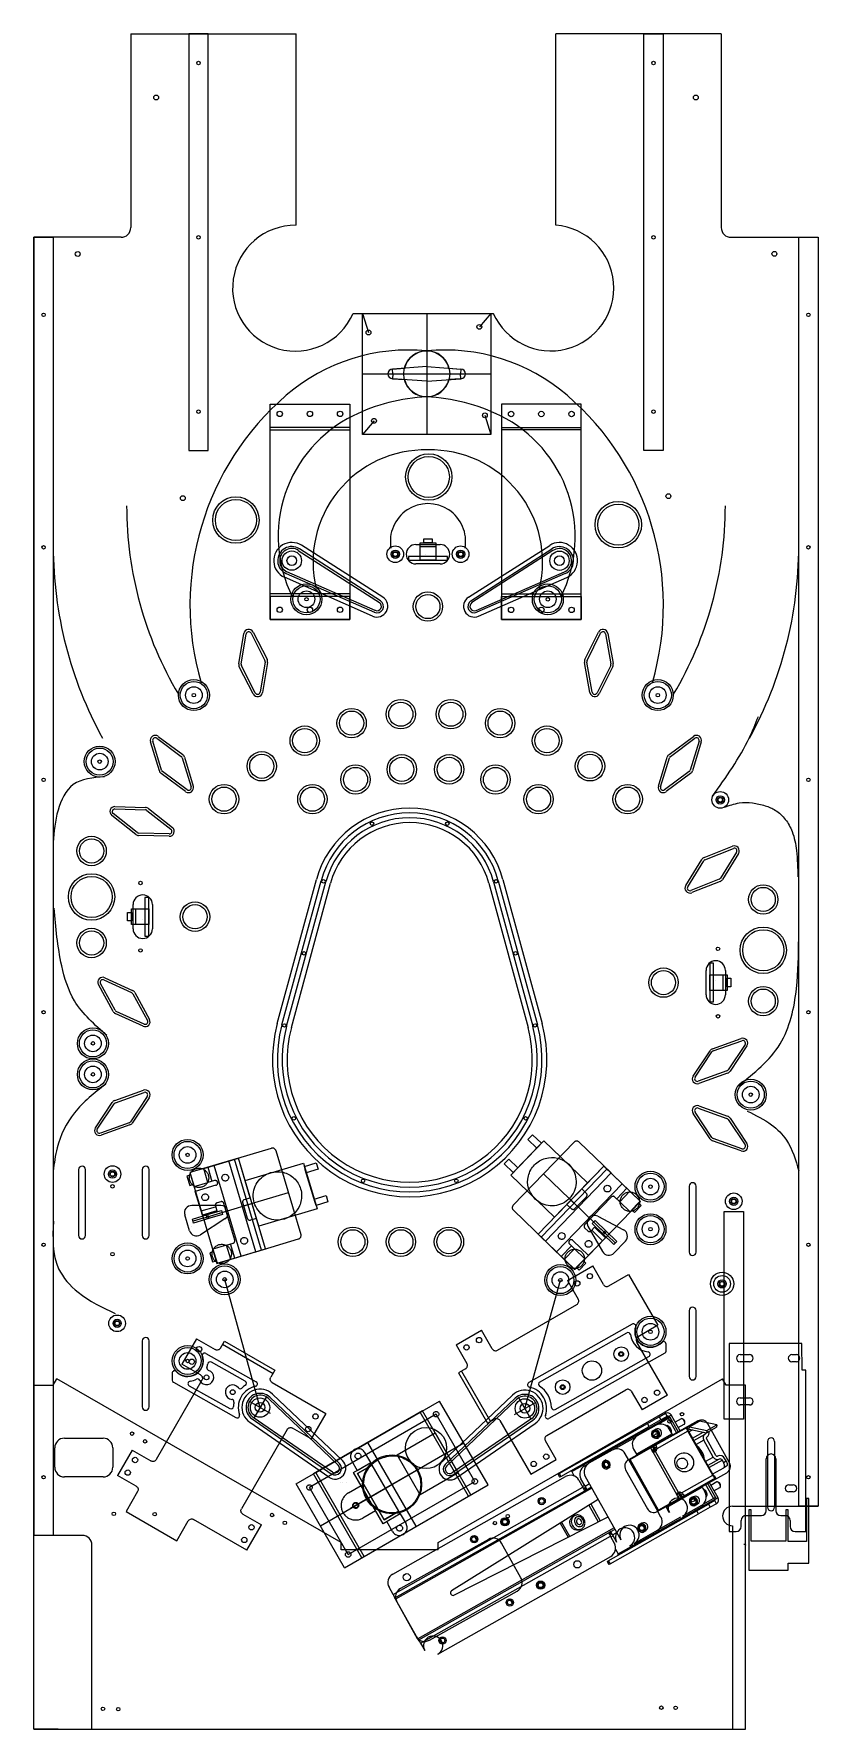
# Model space of a CAD drawing. Extents: x 0 to 20.2, y 0 to 43.8.
import ezdxf

# ---------------------------------------------------------------- set-up
doc = ezdxf.new("R2010")
doc.units = 0
doc.header["$MEASUREMENT"] = 0
for name, color, linetype, true_color in [('1_250BIT_500DEP', 5, 'Continuous', 0x0000ff), ('2_250BIT_250DEP', 5, 'Continuous', 0x0000ff), ('3_250BIT_500TAB', 5, 'Continuous', 0x0000ff), ('5_250BIT_250SPEC', 5, 'Continuous', 0x0000ff), ('6_125BIT_500DEP', 5, 'Continuous', 0x0000ff), ('7_VCARVE_BIT', 5, 'Continuous', 0x0000ff), ('8_250BIT_500OUTLINE', 5, 'Continuous', 0x0000ff), ('DF_COMPONENTS', 4, 'Continuous', 0x00ffff)]:
    doc.layers.add(name, color=color, linetype=linetype, true_color=true_color)

msp = doc.modelspace()

# ---------------------------------------------------------------- linework, layer by layer
at = {"layer": '1_250BIT_500DEP', "linetype": 'Continuous'}
for p, q in [((9.259, 35.1), (9.567, 35.122)), ((10.718, 35.122), (11.027, 35.1)), ((9.259, 34.851), (9.567, 34.829)), ((11.027, 34.851), (10.718, 34.829)), ((9.863, 30.571), (10.488, 30.571)), ((10.488, 30.071), (9.863, 30.071)), ((5.351, 27.486), (5.481, 28.263)), ((5.607, 28.283), (5.967, 27.582)), ((14.283, 27.578), (14.633, 28.284)), ((14.76, 28.266), (14.9, 27.49)), ((5.717, 26.743), (5.357, 27.444)), ((5.973, 27.54), (5.843, 26.763)), ((14.417, 26.76), (14.277, 27.536)), ((14.894, 27.448), (14.543, 26.742)), ((3.297, 24.745), (3.068, 25.499)), ((3.173, 25.573), (3.806, 25.104)), ((16.436, 25.104), (17.07, 25.573)), ((17.175, 25.499), (16.945, 24.745)), ((3.831, 25.07), (4.06, 24.316)), ((16.183, 24.316), (16.412, 25.07)), ((3.955, 24.242), (3.322, 24.71)), ((16.921, 24.71), (16.287, 24.242)), ((2.667, 23.139), (2.048, 23.627)), ((2.092, 23.747), (2.88, 23.725)), ((2.919, 23.71), (3.538, 23.222)), ((3.494, 23.102), (2.707, 23.124)), ((16.882, 21.741), (17.297, 22.411)), ((17.329, 22.438), (18.062, 22.729)), ((18.144, 22.63), (17.73, 21.96)), ((17.697, 21.933), (16.965, 21.642)), ((2.561, 20.654), (2.561, 21.279)), ((3.061, 21.279), (3.061, 20.654)), ((1.806, 19.337), (2.522, 19.008)), ((17.356, 18.954), (17.356, 19.579)), ((17.856, 19.579), (17.856, 18.954)), ((2.097, 18.552), (1.718, 19.243)), ((2.553, 18.979), (2.932, 18.288)), ((2.844, 18.195), (2.128, 18.523)), ((17.542, 17.502), (18.284, 17.767)), ((18.363, 17.666), (17.926, 17.011)), ((17.071, 16.821), (17.509, 17.476)), ((17.892, 16.985), (17.15, 16.72)), ((2.108, 16.166), (2.85, 16.431)), ((2.929, 16.33), (2.491, 15.674)), ((1.637, 15.484), (2.074, 16.14)), ((17.509, 15.269), (17.071, 15.924)), ((17.15, 16.025), (17.892, 15.76)), ((2.458, 15.648), (1.716, 15.383)), ((17.926, 15.734), (18.363, 15.079)), ((18.284, 14.978), (17.542, 15.243)), ((4.019, 12.863), (3.898, 13.27)), ((4.83, 13.515), (4.076, 13.511)), ((4.933, 13.169), (4.301, 12.759)), ((14.558, 13.239), (15.226, 12.889)), ((14.308, 12.979), (14.681, 12.324)), ((15.274, 12.593), (14.979, 12.287))]:
    msp.add_line(p, q, dxfattribs=at)
for centre, radius in [((10.197, 32.315), 0.531), ((5.217, 31.204), 0.531), ((15.09, 31.084), 0.531), ((6.66, 30.156), 0.25), ((13.572, 30.154), 0.25), ((10.174, 28.971), 0.312), ((8.204, 25.963), 0.312), ((9.475, 26.193), 0.312), ((10.767, 26.193), 0.312), ((12.039, 25.963), 0.312), ((6.994, 25.51), 0.312), ((13.249, 25.51), 0.312), ((5.884, 24.849), 0.312), ((9.5, 24.769), 0.312), ((10.724, 24.769), 0.312), ((14.359, 24.849), 0.312), ((8.305, 24.509), 0.312), ((11.919, 24.508), 0.312), ((4.91, 24), 0.312), ((7.192, 24), 0.312), ((13.032, 24), 0.312), ((15.333, 24), 0.312), ((1.49, 22.663), 0.312), ((1.49, 21.476), 0.531), ((18.833, 21.412), 0.312), ((4.161, 20.966), 0.312), ((1.49, 20.289), 0.312), ((18.833, 20.1), 0.531), ((16.257, 19.266), 0.312), ((18.833, 18.788), 0.312), ((8.236, 12.577), 0.312), ((9.477, 12.577), 0.312), ((10.717, 12.577), 0.312), ((5.839, 8.297), 0.25), ((12.678, 8.276), 0.25)]:
    msp.add_circle(centre, radius, dxfattribs=at)
for centre, radius, start, end in [((10.143, 34.976), 0.594, 14.2954, 165.7046), ((9.268, 34.976), 0.125, 94.0651, 265.9349), ((11.018, 34.976), 0.125, 274.0651, 85.9349), ((10.143, 34.976), 0.594, 194.2954, 345.7046), ((9.863, 30.321), 0.25, 90, 270), ((10.488, 30.321), 0.25, 270, 90), ((5.547, 28.252), 0.0675, 27.1224, 170.5066), ((14.693, 28.254), 0.0675, 10.2255, 153.6097), ((5.907, 27.551), 0.0675, 350.507, 27.1221), ((14.343, 27.548), 0.0675, 153.6101, 190.2252), ((5.417, 27.475), 0.0675, 170.507, 207.1221), ((14.833, 27.478), 0.0675, 333.6101, 10.2252), ((5.777, 26.774), 0.0675, 207.1223, 350.5067), ((14.483, 26.772), 0.0675, 190.2254, 333.6098), ((3.133, 25.519), 0.0675, 53.5198, 196.904), ((17.11, 25.518), 0.0675, 343.0945, 126.4787), ((3.766, 25.05), 0.0675, 16.9044, 53.5195), ((16.476, 25.05), 0.0675, 126.479, 163.0941), ((3.362, 24.765), 0.0675, 196.9044, 233.5195), ((16.881, 24.765), 0.0675, 306.479, 343.0941), ((3.995, 24.296), 0.0675, 233.5197, 16.9041), ((16.247, 24.296), 0.0675, 163.0944, 306.4787), ((2.09, 23.68), 0.0675, 88.3525, 231.7367), ((2.878, 23.657), 0.0675, 51.7371, 88.3522), ((3.496, 23.169), 0.0675, 268.3524, 51.7368), ((2.709, 23.192), 0.0675, 231.7371, 268.3522), ((17.354, 22.375), 0.0675, 111.6478, 148.2629), ((18.087, 22.666), 0.0675, 328.2633, 111.6475), ((17.672, 21.996), 0.0675, 291.6478, 328.2629), ((2.811, 21.279), 0.25, 0, 180), ((16.94, 21.705), 0.0675, 148.2632, 291.6476), ((2.811, 20.654), 0.25, 180, 0), ((17.606, 19.579), 0.25, 0, 180), ((1.778, 19.275), 0.0675, 65.3525, 208.7367), ((2.494, 18.947), 0.0675, 28.7371, 65.3522), ((17.606, 18.954), 0.25, 180, 0), ((2.156, 18.585), 0.0675, 208.7371, 245.3522), ((2.872, 18.256), 0.0675, 245.3524, 28.7368), ((17.565, 17.439), 0.0675, 109.6478, 146.2629), ((18.307, 17.703), 0.0675, 326.2633, 109.6475), ((17.128, 16.783), 0.0675, 146.2632, 289.6476), ((17.87, 17.048), 0.0675, 289.6478, 326.2629), ((2.872, 16.367), 0.0675, 326.2633, 109.6475), ((2.13, 16.102), 0.0675, 109.6478, 146.2629), ((17.128, 15.962), 0.0675, 70.3525, 213.7367), ((17.87, 15.697), 0.0675, 33.7371, 70.3522), ((1.693, 15.447), 0.0675, 146.2632, 289.6476), ((2.435, 15.712), 0.0675, 289.6478, 326.2629), ((17.565, 15.306), 0.0675, 213.7371, 250.3522), ((18.307, 15.041), 0.0675, 250.3524, 33.7368), ((4.07, 13.329), 0.182, 87.9398, 199), ((4.831, 13.327), 0.188, 302.9749, 90.3015), ((14.471, 13.072), 0.188, 62.3749, 209.7015), ((4.199, 12.916), 0.187, 196.638, 302.9749), ((15.139, 12.723), 0.187, 316.038, 62.3749), ((14.843, 12.408), 0.182, 207.3398, 318.4)]:
    msp.add_arc(centre, radius, start, end, dxfattribs=at)
for points in [[(4.192, 14.467), (4.165, 14.456), (4.111, 14.433), (4.051, 14.367), (4.016, 14.286), (4.01, 14.198), (4.036, 14.113), (4.089, 14.042), (4.163, 13.993), (4.249, 13.973), (4.337, 13.983), (4.416, 14.023), (4.477, 14.087), (4.512, 14.168), (4.517, 14.257), (4.492, 14.342), (4.439, 14.413), (4.365, 14.461), (4.278, 14.483), (4.221, 14.472), (4.192, 14.467)], [(15.215, 13.432), (15.238, 13.413), (15.284, 13.377), (15.371, 13.357), (15.459, 13.366), (15.538, 13.405), (15.6, 13.469), (15.636, 13.55), (15.642, 13.638), (15.617, 13.723), (15.565, 13.795), (15.492, 13.845), (15.406, 13.866), (15.318, 13.857), (15.238, 13.818), (15.177, 13.754), (15.141, 13.673), (15.135, 13.585), (15.158, 13.499), (15.196, 13.454), (15.215, 13.432)], [(4.779, 12.503), (4.752, 12.491), (4.698, 12.469), (4.638, 12.403), (4.603, 12.322), (4.597, 12.234), (4.623, 12.149), (4.676, 12.078), (4.75, 12.029), (4.836, 12.009), (4.924, 12.019), (5.003, 12.058), (5.064, 12.123), (5.099, 12.204), (5.104, 12.293), (5.079, 12.378), (5.026, 12.449), (4.952, 12.497), (4.865, 12.519), (4.808, 12.508), (4.779, 12.503)], [(13.792, 11.956), (13.815, 11.938), (13.861, 11.902), (13.948, 11.882), (14.036, 11.891), (14.115, 11.93), (14.177, 11.993), (14.213, 12.074), (14.219, 12.163), (14.194, 12.248), (14.142, 12.32), (14.069, 12.369), (13.983, 12.39), (13.895, 12.381), (13.815, 12.342), (13.754, 12.278), (13.717, 12.197), (13.712, 12.109), (13.735, 12.023), (13.773, 11.978), (13.792, 11.956)]]:
    msp.add_open_spline(points, degree=3, knots=[0, 0, 0, 0, 0.055822, 0.110845, 0.166667, 0.222489, 0.277511, 0.333333, 0.389155, 0.444178, 0.5, 0.555822, 0.610845, 0.666667, 0.722489, 0.777511, 0.833333, 0.889155, 0.944178, 1, 1, 1, 1], dxfattribs=at)
at = {"layer": '2_250BIT_250DEP', "linetype": 'Continuous'}
for p, q in [((5.292, 27.496), (5.422, 28.273)), ((5.661, 28.31), (6.02, 27.609)), ((14.229, 27.604), (14.579, 28.31)), ((14.819, 28.276), (14.959, 27.501)), ((5.663, 26.716), (5.304, 27.417)), ((6.032, 27.53), (5.902, 26.753)), ((14.358, 26.75), (14.218, 27.525)), ((14.947, 27.421), (14.597, 26.716)), ((3.24, 24.728), (3.011, 25.481)), ((3.208, 25.621), (3.842, 25.153)), ((16.401, 25.152), (17.034, 25.621)), ((17.232, 25.481), (17.003, 24.727)), ((3.888, 25.087), (4.117, 24.333)), ((16.125, 24.333), (16.354, 25.087)), ((3.919, 24.194), (3.286, 24.662)), ((16.957, 24.662), (16.323, 24.194)), ((2.094, 23.807), (2.881, 23.785)), ((2.957, 23.757), (3.575, 23.269)), ((2.63, 23.092), (2.011, 23.58)), ((3.493, 23.042), (2.705, 23.064)), ((17.307, 22.494), (18.04, 22.784)), ((16.831, 21.772), (17.246, 22.442)), ((18.195, 22.599), (17.781, 21.929)), ((17.719, 21.877), (16.987, 21.587)), ((1.831, 19.391), (2.547, 19.063)), ((2.045, 18.523), (1.666, 19.214)), ((2.605, 19.008), (2.984, 18.317)), ((2.819, 18.14), (2.103, 18.469)), ((17.021, 16.854), (17.459, 17.509)), ((17.522, 17.559), (18.264, 17.824)), ((18.413, 17.633), (17.976, 16.977)), ((17.912, 16.928), (17.17, 16.663)), ((2.088, 16.222), (2.83, 16.487)), ((2.979, 16.296), (2.541, 15.641)), ((1.587, 15.518), (2.024, 16.173)), ((17.459, 15.236), (17.021, 15.891)), ((17.17, 16.082), (17.912, 15.817)), ((17.976, 15.767), (18.413, 15.112)), ((2.478, 15.592), (1.736, 15.327)), ((18.264, 14.921), (17.522, 15.186))]:
    msp.add_line(p, q, dxfattribs=at)
for centre, radius in [((10.197, 32.315), 0.599), ((5.217, 31.204), 0.599), ((15.09, 31.084), 0.599), ((10.174, 28.971), 0.38), ((8.204, 25.963), 0.38), ((9.475, 26.193), 0.38), ((10.767, 26.193), 0.38), ((12.039, 25.963), 0.38), ((6.994, 25.51), 0.38), ((13.249, 25.51), 0.38), ((5.884, 24.849), 0.38), ((9.5, 24.769), 0.38), ((10.724, 24.769), 0.38), ((14.359, 24.849), 0.38), ((8.305, 24.509), 0.38), ((11.919, 24.508), 0.38), ((4.91, 24), 0.38), ((7.192, 24), 0.38), ((13.032, 24), 0.38), ((15.333, 24), 0.38), ((1.49, 22.663), 0.38), ((1.49, 21.476), 0.599), ((18.833, 21.412), 0.38), ((4.161, 20.966), 0.38), ((1.49, 20.289), 0.38), ((18.833, 20.1), 0.599), ((16.257, 19.266), 0.38), ((18.833, 18.788), 0.38), ((8.236, 12.577), 0.38), ((9.477, 12.577), 0.38), ((10.717, 12.577), 0.38)]:
    msp.add_circle(centre, radius, dxfattribs=at)
for centre, start, end in [((5.547, 28.252), 27.1222, 170.5068), ((14.693, 28.254), 10.2254, 153.6099), ((5.907, 27.551), 350.507, 27.1221), ((14.343, 27.548), 153.6101, 190.2252), ((5.417, 27.475), 170.507, 207.1221), ((14.833, 27.478), 333.6101, 10.2252), ((5.777, 26.774), 207.1223, 350.5067), ((14.483, 26.772), 190.2254, 333.6098), ((3.133, 25.519), 53.5197, 196.9042), ((17.11, 25.518), 343.0943, 126.4788), ((3.766, 25.05), 16.9044, 53.5195), ((16.476, 25.05), 126.479, 163.0941), ((3.362, 24.765), 196.9044, 233.5195), ((16.881, 24.765), 306.479, 343.0941), ((3.995, 24.296), 233.5197, 16.9041), ((16.247, 24.296), 163.0944, 306.4787), ((2.09, 23.68), 88.3523, 231.7369), ((2.878, 23.657), 51.7371, 88.3522), ((3.496, 23.169), 268.3524, 51.7368), ((2.709, 23.192), 231.7371, 268.3522), ((18.087, 22.666), 328.2631, 111.6477), ((17.354, 22.375), 111.6478, 148.2629), ((17.672, 21.996), 291.6478, 328.2629), ((16.94, 21.705), 148.2632, 291.6476), ((1.778, 19.275), 65.3524, 208.7369), ((2.494, 18.947), 28.7371, 65.3522), ((2.156, 18.585), 208.7371, 245.3522), ((2.872, 18.256), 245.3524, 28.7368), ((17.565, 17.439), 109.6478, 146.2629), ((18.307, 17.703), 326.2631, 109.6477), ((17.128, 16.783), 146.2632, 289.6476), ((17.87, 17.048), 289.6478, 326.2629), ((2.13, 16.102), 109.6478, 146.2629), ((2.872, 16.367), 326.2631, 109.6476), ((17.128, 15.962), 70.3523, 213.7369), ((17.87, 15.697), 33.7371, 70.3522), ((1.693, 15.447), 146.2632, 289.6476), ((2.435, 15.712), 289.6478, 326.2629), ((17.565, 15.306), 213.7371, 250.3522), ((18.307, 15.041), 250.3524, 33.7368)]:
    msp.add_arc(centre, 0.128, start, end, dxfattribs=at)
at = {"layer": '3_250BIT_500TAB', "linetype": 'Continuous'}
for p, q in [((6.648, 18.111), (7.658, 21.831)), ((11.75, 21.831), (12.76, 18.111)), ((17.146, 7.952), (15.352, 6.949)), ((17.964, 6.873), (17.401, 7.88)), ((0.788, 7.508), (1.787, 7.508)), ((0.538, 6.758), (0.538, 7.258)), ((2.037, 7.258), (2.037, 6.758)), ((15.28, 6.694), (15.843, 5.687)), ((16.098, 5.614), (17.892, 6.617)), ((1.787, 6.508), (0.788, 6.508)), ((11.736, 4.896), (9.467, 3.628)), ((12.577, 3.904), (12.076, 4.8)), ((10.213, 2.295), (12.481, 3.563)), ((9.371, 3.288), (9.872, 2.391))]:
    msp.add_line(p, q, dxfattribs=at)
msp.add_circle((9.25, 6.316), 0.762, dxfattribs=at)
for centre, radius, start, end in [((9.704, 21.275), 2.12, 15.1959, 164.8041), ((9.704, 17.281), 3.167, 164.8041, 15.1959), ((17.237, 7.788), 0.188, 29.2092, 119.2092), ((0.788, 7.258), 0.25, 90, 180), ((1.787, 7.258), 0.25, 0, 90), ((0.788, 6.758), 0.25, 180, 270), ((1.787, 6.758), 0.25, 270, 0), ((15.443, 6.785), 0.188, 119.2092, 209.2092), ((17.8, 6.781), 0.188, 299.2092, 29.2092), ((16.006, 5.778), 0.188, 209.2092, 299.2092), ((11.858, 4.678), 0.25, 29.2092, 119.2092), ((9.589, 3.41), 0.25, 119.2092, 209.2092), ((12.359, 3.782), 0.25, 299.2092, 29.2092), ((10.091, 2.513), 0.25, 209.2092, 299.2092)]:
    msp.add_arc(centre, radius, start, end, dxfattribs=at)
at = {"layer": '5_250BIT_250SPEC', "linetype": 'Continuous'}
for p, q in [((6.286, 18.209), (7.296, 21.929)), ((6.406, 18.177), (7.417, 21.896)), ((11.991, 21.896), (13.002, 18.177)), ((12.112, 21.929), (13.122, 18.209)), ((6.527, 18.144), (7.537, 21.863)), ((11.871, 21.863), (12.881, 18.144))]:
    msp.add_line(p, q, dxfattribs=at)
for centre, radius, start, end in [((9.704, 21.275), 2.495, 15.1959, 164.8041), ((9.704, 21.275), 2.37, 15.1959, 164.8041), ((9.704, 21.275), 2.245, 15.1959, 164.8041), ((9.704, 17.281), 3.542, 164.8041, 15.1959), ((9.704, 17.281), 3.417, 164.8041, 15.1959), ((9.704, 17.281), 3.292, 164.8041, 15.1959)]:
    msp.add_arc(centre, radius, start, end, dxfattribs=at)
at = {"layer": '6_125BIT_500DEP', "linetype": 'Continuous'}
for p, q in [((9.259, 35.1), (9.567, 35.122)), ((10.718, 35.122), (11.027, 35.1)), ((9.259, 34.851), (9.567, 34.829)), ((11.027, 34.851), (10.718, 34.829)), ((5.351, 27.486), (5.481, 28.263)), ((5.607, 28.283), (5.967, 27.582)), ((14.283, 27.578), (14.633, 28.284)), ((14.76, 28.266), (14.9, 27.49)), ((5.717, 26.743), (5.357, 27.444)), ((5.973, 27.54), (5.843, 26.763)), ((14.417, 26.76), (14.277, 27.536)), ((14.894, 27.448), (14.543, 26.742)), ((3.297, 24.745), (3.068, 25.499)), ((3.173, 25.573), (3.806, 25.104)), ((16.436, 25.104), (17.07, 25.573)), ((17.175, 25.499), (16.945, 24.745)), ((3.831, 25.07), (4.06, 24.316)), ((16.183, 24.316), (16.412, 25.07)), ((3.955, 24.242), (3.322, 24.71)), ((16.921, 24.71), (16.287, 24.242)), ((2.667, 23.139), (2.048, 23.627)), ((2.092, 23.747), (2.88, 23.725)), ((2.919, 23.71), (3.538, 23.222)), ((3.494, 23.102), (2.707, 23.124)), ((16.882, 21.741), (17.297, 22.411)), ((17.329, 22.438), (18.062, 22.729)), ((18.144, 22.63), (17.73, 21.96)), ((17.697, 21.933), (16.965, 21.642)), ((1.806, 19.337), (2.522, 19.008)), ((2.097, 18.552), (1.718, 19.243)), ((2.553, 18.979), (2.932, 18.288)), ((2.844, 18.195), (2.128, 18.523)), ((17.542, 17.502), (18.284, 17.767)), ((18.363, 17.666), (17.926, 17.011)), ((17.071, 16.821), (17.509, 17.476)), ((17.892, 16.985), (17.15, 16.72)), ((2.108, 16.166), (2.85, 16.431)), ((2.929, 16.33), (2.491, 15.674)), ((1.637, 15.484), (2.074, 16.14)), ((17.509, 15.269), (17.071, 15.924)), ((17.15, 16.025), (17.892, 15.76)), ((2.458, 15.648), (1.716, 15.383)), ((17.926, 15.734), (18.363, 15.079)), ((18.284, 14.978), (17.542, 15.243)), ((1.153, 14.439), (1.153, 12.739)), ((1.333, 12.739), (1.333, 14.439)), ((2.799, 14.439), (2.799, 12.739)), ((2.979, 12.739), (2.979, 14.439)), ((16.92, 14.011), (16.92, 12.311)), ((17.1, 12.311), (17.1, 14.011)), ((16.92, 10.8), (16.92, 9.1)), ((17.1, 9.1), (17.1, 10.8)), ((2.799, 10.017), (2.799, 8.317)), ((2.979, 8.317), (2.979, 10.017)), ((18.945, 7.425), (18.945, 5.725)), ((19.125, 7.425), (19.125, 5.725))]:
    msp.add_line(p, q, dxfattribs=at)
for centre, radius, start, end in [((10.143, 34.976), 0.594, 14.2954, 165.7046), ((9.268, 34.976), 0.125, 94.0651, 265.9349), ((11.018, 34.976), 0.125, 274.0651, 85.9349), ((10.143, 34.976), 0.594, 194.2954, 345.7046), ((5.547, 28.252), 0.0675, 27.1224, 170.5066), ((14.693, 28.254), 0.0675, 10.2255, 153.6097), ((5.907, 27.551), 0.0675, 350.507, 27.1221), ((14.343, 27.548), 0.0675, 153.6101, 190.2252), ((5.417, 27.475), 0.0675, 170.507, 207.1221), ((14.833, 27.478), 0.0675, 333.6101, 10.2252), ((5.777, 26.774), 0.0675, 207.1223, 350.5067), ((14.483, 26.772), 0.0675, 190.2254, 333.6098), ((3.133, 25.519), 0.0675, 53.5198, 196.904), ((17.11, 25.518), 0.0675, 343.0945, 126.4787), ((3.766, 25.05), 0.0675, 16.9044, 53.5195), ((16.476, 25.05), 0.0675, 126.479, 163.0941), ((3.362, 24.765), 0.0675, 196.9044, 233.5195), ((16.881, 24.765), 0.0675, 306.479, 343.0941), ((3.995, 24.296), 0.0675, 233.5197, 16.9041), ((16.247, 24.296), 0.0675, 163.0944, 306.4787), ((2.09, 23.68), 0.0675, 88.3525, 231.7367), ((2.878, 23.657), 0.0675, 51.7371, 88.3522), ((3.496, 23.169), 0.0675, 268.3524, 51.7368), ((2.709, 23.192), 0.0675, 231.7371, 268.3522), ((17.354, 22.375), 0.0675, 111.6478, 148.2629), ((18.087, 22.666), 0.0675, 328.2633, 111.6475), ((17.672, 21.996), 0.0675, 291.6478, 328.2629), ((16.94, 21.705), 0.0675, 148.2632, 291.6476), ((1.778, 19.275), 0.0675, 65.3525, 208.7367), ((2.494, 18.947), 0.0675, 28.7371, 65.3522), ((2.156, 18.585), 0.0675, 208.7371, 245.3522), ((2.872, 18.256), 0.0675, 245.3524, 28.7368), ((17.565, 17.439), 0.0675, 109.6478, 146.2629), ((18.307, 17.703), 0.0675, 326.2633, 109.6475), ((17.128, 16.783), 0.0675, 146.2632, 289.6476), ((17.87, 17.048), 0.0675, 289.6478, 326.2629), ((2.872, 16.367), 0.0675, 326.2633, 109.6475), ((2.13, 16.102), 0.0675, 109.6478, 146.2629), ((17.128, 15.962), 0.0675, 70.3525, 213.7367), ((17.87, 15.697), 0.0675, 33.7371, 70.3522), ((1.693, 15.447), 0.0675, 146.2632, 289.6476), ((2.435, 15.712), 0.0675, 289.6478, 326.2629), ((17.565, 15.306), 0.0675, 213.7371, 250.3522), ((18.307, 15.041), 0.0675, 250.3524, 33.7368), ((1.243, 14.439), 0.09, 0, 180), ((2.889, 14.439), 0.09, 0, 180), ((17.01, 14.011), 0.09, 0, 180), ((1.243, 12.739), 0.09, 180, 0), ((2.889, 12.739), 0.09, 180, 0), ((17.01, 12.311), 0.09, 180, 0), ((17.01, 10.8), 0.09, 0, 180), ((2.889, 10.017), 0.09, 0, 180), ((17.01, 9.1), 0.09, 180, 0), ((2.889, 8.317), 0.09, 180, 0), ((19.035, 7.425), 0.09, 0, 180), ((19.035, 5.725), 0.09, 180, 0)]:
    msp.add_arc(centre, radius, start, end, dxfattribs=at)
at = {"layer": '7_VCARVE_BIT', "linetype": 'Continuous'}
for centre, radius in [((4.25, 43), 0.0445), ((16, 43), 0.0445), ((3.156, 42.108), 0.0625), ((17.093, 42.108), 0.0625), ((4.25, 38.5), 0.0445), ((16, 38.5), 0.0445), ((1.132, 38.07), 0.0625), ((19.121, 38.075), 0.0625), ((0.25, 36.5), 0.0445), ((20, 36.5), 0.0445), ((4.25, 34), 0.0445), ((16, 34), 0.0445), ((3.847, 31.767), 0.0625), ((16.384, 31.821), 0.0625), ((0.25, 30.5), 0.0445), ((9.332, 30.321), 0.0575), ((11.019, 30.321), 0.0575), ((20, 30.5), 0.0445), ((7.038, 29.159), 0.0445), ((13.271, 29.158), 0.0445), ((4.131, 26.685), 0.0445), ((16.111, 26.685), 0.0445), ((1.699, 24.969), 0.0445), ((0.25, 24.5), 0.0445), ((20, 24.5), 0.0445), ((17.723, 23.982), 0.0575), ((2.754, 21.836), 0.0445), ((2.754, 20.096), 0.0445), ((17.664, 20.136), 0.0445), ((0.25, 18.5), 0.0445), ((17.664, 18.396), 0.0445), ((20, 18.5), 0.0445), ((1.524, 17.697), 0.0445), ((1.524, 16.897), 0.0445), ((18.511, 16.374), 0.0445), ((3.968, 14.818), 0.0445), ((2.03, 14.324), 0.0575), ((2.03, 14.008), 0.0445), ((15.922, 14), 0.0445), ((18.071, 13.621), 0.0575), ((15.922, 12.901), 0.0445), ((0.25, 12.5), 0.0445), ((2.03, 12.258), 0.0445), ((20, 12.5), 0.0445), ((3.97, 12.146), 0.0445), ((4.927, 11.607), 0.0445), ((13.595, 11.588), 0.0445), ((17.771, 11.491), 0.0575), ((2.15, 10.472), 0.0575), ((15.922, 10.254), 0.0445), ((15.165, 9.679), 0.0445), ((3.97, 9.5), 0.0445), ((13.654, 8.826), 0.0445), ((16.411, 7.941), 0.0445), ((16.734, 8.126), 0.0445), ((2.535, 7.625), 0.0445), ((2.872, 7.426), 0.0445), ((16.083, 7.561), 0.0625), ((14.776, 6.824), 0.0625), ((0.25, 6.5), 0.0445), ((20, 6.5), 0.0445), ((13.112, 5.885), 0.0625), ((17.003, 5.928), 0.0625), ((2.064, 5.555), 0.0445), ((3.12, 5.546), 0.0445), ((6.15, 5.525), 0.0445), ((6.479, 5.324), 0.0445), ((11.904, 5.317), 0.0445), ((12.163, 5.35), 0.0625), ((12.236, 5.496), 0.0445), ((15.697, 5.191), 0.0625), ((11.37, 4.902), 0.0625), ((13.084, 3.716), 0.0625), ((12.291, 3.269), 0.0625), ((10.549, 2.286), 0.0625), ((1.784, 0.522), 0.0445), ((2.179, 0.514), 0.0445), ((16.202, 0.553), 0.0445), ((16.571, 0.548), 0.0445)]:
    msp.add_circle(centre, radius, dxfattribs=at)
at = {"layer": '8_250BIT_500OUTLINE', "linetype": 'Continuous'}
for p, q in [((2.5, 43.75), (6.772, 43.75)), ((2.5, 43.75), (2.5, 38.75)), ((6.772, 38.812), (6.772, 43.75)), ((17.75, 43.75), (13.478, 43.75)), ((13.478, 38.815), (13.478, 43.75)), ((17.75, 43.75), (17.75, 38.75)), ((2.25, 38.5), (0, 38.5)), ((0, 38.5), (0, 5)), ((18, 38.5), (20.25, 38.5)), ((20.25, 38.5), (20.25, 5.75)), ((8.245, 36.538), (11.864, 36.538)), ((18.035, 5.75), (20.25, 5.75)), ((18.035, 5.25), (18.035, 0)), ((1.25, 5), (0, 5)), ((1.5, 0), (1.5, 4.75)), ((1.5, 0), (18.035, 0))]:
    msp.add_line(p, q, dxfattribs=at)
for centre, radius, start, end in [((2.25, 38.75), 0.25, 270, 0), ((6.756, 37.187), 1.625, 89.4061, 336.4502), ((13.35, 37.194), 1.625, 203.8253, 85.5137), ((18, 38.75), 0.25, 180, 270), ((18.035, 5.5), 0.25, 90, 270), ((1.25, 4.75), 0.25, 0, 90)]:
    msp.add_arc(centre, radius, start, end, dxfattribs=at)
at = {"layer": 'DF_COMPONENTS', "linetype": 'Continuous'}
for p, q in [((4, 43.75), (4, 33)), ((4.5, 43.75), (4, 43.75)), ((4.5, 33), (4.5, 43.75)), ((15.75, 33), (15.75, 43.75)), ((15.75, 43.75), (16.25, 43.75)), ((16.25, 43.75), (16.25, 33)), ((0, 5), (0, 38.5)), ((0, 38.5), (0.5, 38.5)), ((0.5, 38.5), (0.5, 5)), ((19.75, 5.75), (19.75, 38.5)), ((19.75, 38.5), (20.25, 38.5)), ((20.25, 38.5), (20.25, 5.75)), ((8.483, 36.538), (8.64, 36.045)), ((8.483, 36.538), (8.64, 36.045)), ((8.483, 36.538), (11.803, 36.538)), ((8.483, 33.413), (8.483, 36.538)), ((10.143, 36.538), (10.143, 33.413)), ((11.803, 36.538), (11.503, 36.188)), ((11.803, 36.538), (11.803, 33.413)), ((10.143, 35.163), (9.259, 35.1)), ((9.268, 34.976), (9.259, 35.1)), ((10.143, 35.163), (11.027, 35.1)), ((10.143, 35.163), (10.143, 35.163)), ((10.143, 35.163), (10.143, 35.163)), ((10.143, 35.163), (10.143, 34.788)), ((11.027, 35.1), (11.018, 34.976)), ((8.483, 34.976), (11.803, 34.976)), ((9.143, 34.976), (11.143, 34.976)), ((9.268, 34.976), (9.259, 34.851)), ((10.143, 34.788), (9.259, 34.851)), ((10.143, 34.788), (11.027, 34.851)), ((11.027, 34.851), (11.018, 34.976)), ((6.097, 33.596), (6.097, 34.196)), ((6.097, 34.196), (8.159, 34.196)), ((6.097, 28.634), (6.097, 34.196)), ((6.097, 34.196), (8.159, 34.196)), ((8.159, 34.196), (8.159, 33.596)), ((8.159, 34.196), (8.159, 28.634)), ((12.072, 34.195), (12.072, 33.595)), ((14.134, 34.195), (12.072, 34.195)), ((12.072, 34.195), (12.072, 28.633)), ((14.134, 34.195), (12.072, 34.195)), ((14.134, 33.595), (14.134, 34.195)), ((14.134, 28.633), (14.134, 34.195)), ((8.783, 33.763), (8.483, 33.413)), ((11.646, 33.906), (11.803, 33.413)), ((8.159, 33.596), (6.097, 33.596)), ((6.097, 29.296), (6.097, 33.534)), ((6.097, 33.534), (8.159, 33.534)), ((8.159, 33.534), (8.159, 29.296)), ((11.803, 33.413), (8.483, 33.413)), ((12.072, 33.595), (14.134, 33.595)), ((12.072, 33.533), (12.072, 29.295)), ((14.134, 33.533), (12.072, 33.533)), ((14.134, 29.295), (14.134, 33.533)), ((4, 33), (4.5, 33)), ((16.25, 33), (15.75, 33)), ((10.066, 30.615), (10.066, 30.715)), ((10.066, 30.715), (10.286, 30.715)), ((10.286, 30.715), (10.286, 30.615)), ((6.828, 30.42), (8.921, 29.075)), ((8.949, 29.12), (6.855, 30.461)), ((9.008, 29.213), (6.912, 30.551)), ((9.613, 30.321), (9.613, 30.321)), ((9.676, 30.265), (9.676, 30.165)), ((10.676, 30.265), (9.676, 30.265)), ((9.976, 30.165), (9.976, 30.615)), ((9.976, 30.615), (10.376, 30.615)), ((9.976, 30.509), (9.976, 30.571)), ((9.976, 30.571), (10.376, 30.571)), ((10.376, 30.509), (9.976, 30.509)), ((10.286, 30.615), (10.066, 30.615)), ((10.113, 30.321), (10.113, 30.321)), ((10.376, 30.615), (10.376, 30.165)), ((10.376, 30.571), (10.376, 30.509)), ((10.676, 30.165), (10.676, 30.265)), ((10.738, 30.321), (10.738, 30.321)), ((10.738, 30.321), (10.738, 30.321)), ((11.223, 29.211), (13.319, 30.55)), ((11.282, 29.118), (13.376, 30.46)), ((13.402, 30.418), (11.31, 29.074)), ((6.513, 29.823), (8.791, 28.825)), ((8.812, 28.873), (6.533, 29.868)), ((9.676, 30.165), (10.676, 30.165)), ((10.376, 30.165), (9.976, 30.165)), ((11.419, 28.871), (13.698, 29.867)), ((13.718, 29.822), (11.44, 28.823)), ((8.746, 28.724), (6.47, 29.726)), ((11.484, 28.722), (13.76, 29.724)), ((8.159, 29.296), (6.097, 29.296)), ((6.097, 29.234), (6.097, 28.634)), ((8.159, 29.234), (6.097, 29.234)), ((8.159, 28.634), (8.159, 29.234)), ((12.072, 29.295), (14.134, 29.295)), ((12.072, 29.233), (14.134, 29.233)), ((12.072, 28.633), (12.072, 29.233)), ((14.134, 29.233), (14.134, 28.633)), ((6.097, 28.634), (8.159, 28.634)), ((8.159, 28.634), (6.097, 28.634)), ((14.134, 28.633), (12.072, 28.633)), ((12.072, 28.633), (14.134, 28.633)), ((2.811, 21.529), (2.811, 21.529)), ((2.811, 21.529), (2.811, 21.529)), ((2.868, 21.466), (2.868, 20.466)), ((2.968, 21.466), (2.868, 21.466)), ((2.968, 20.466), (2.968, 21.466)), ((2.418, 21.076), (2.518, 21.076)), ((2.418, 20.856), (2.418, 21.076)), ((2.518, 21.166), (2.968, 21.166)), ((2.518, 20.766), (2.518, 21.166)), ((2.518, 21.076), (2.518, 20.856)), ((2.561, 21.166), (2.624, 21.166)), ((2.561, 20.766), (2.561, 21.166)), ((2.624, 21.166), (2.624, 20.766)), ((2.968, 21.166), (2.968, 20.766)), ((2.518, 20.856), (2.418, 20.856)), ((2.968, 20.766), (2.518, 20.766)), ((2.624, 20.766), (2.561, 20.766)), ((2.811, 20.904), (2.811, 20.904)), ((2.811, 20.404), (2.811, 20.404)), ((2.868, 20.466), (2.968, 20.466)), ((17.55, 19.766), (17.45, 19.766)), ((17.45, 19.766), (17.45, 18.766)), ((17.55, 18.766), (17.55, 19.766)), ((17.606, 19.829), (17.606, 19.829)), ((17.45, 19.466), (17.9, 19.466)), ((17.45, 19.066), (17.45, 19.466)), ((17.606, 19.329), (17.606, 19.329)), ((17.794, 19.466), (17.856, 19.466)), ((17.794, 19.066), (17.794, 19.466)), ((17.856, 19.466), (17.856, 19.066)), ((17.9, 19.466), (17.9, 19.066)), ((17.9, 19.376), (18, 19.376)), ((17.9, 19.156), (17.9, 19.376)), ((18, 19.376), (18, 19.156)), ((17.9, 19.066), (17.45, 19.066)), ((17.856, 19.066), (17.794, 19.066)), ((18, 19.156), (17.9, 19.156)), ((17.45, 18.766), (17.55, 18.766)), ((17.606, 18.704), (17.606, 18.704)), ((17.606, 18.704), (17.606, 18.704)), ((12.757, 15.219), (12.875, 15.341)), ((12.875, 15.341), (13.105, 15.119)), ((5.034, 14.664), (6.134, 14.992)), ((6.249, 14.931), (6.896, 12.764)), ((12.314, 14.298), (13.167, 15.184)), ((12.378, 13.52), (13.948, 15.147)), ((13.046, 15.058), (12.435, 14.424)), ((12.987, 14.997), (12.757, 15.219)), ((13.105, 15.119), (12.987, 14.997)), ((13.167, 15.184), (14.297, 14.094)), ((14.904, 14.353), (14.078, 15.15)), ((5.28, 14.737), (4.023, 14.361)), ((4.385, 14.47), (4.03, 14.364)), ((4.385, 14.47), (5.28, 14.737)), ((4.493, 14.105), (4.385, 14.47)), ((4.494, 14.105), (4.385, 14.47)), ((4.489, 14.501), (4.598, 14.136)), ((5.352, 12.207), (4.652, 14.549)), ((5.734, 12.321), (5.034, 14.664)), ((5.876, 12.363), (5.176, 14.706)), ((5.587, 13.712), (5.28, 14.737)), ((5.981, 12.395), (5.28, 14.737)), ((5.454, 14.155), (6.959, 14.605)), ((6.959, 14.605), (7.311, 13.426)), ((6.984, 14.519), (7.291, 14.61)), ((7.033, 14.356), (6.984, 14.519)), ((7.34, 14.447), (7.033, 14.356)), ((7.291, 14.61), (7.34, 14.447)), ((12.146, 14.585), (12.264, 14.708)), ((12.376, 14.363), (12.146, 14.585)), ((12.264, 14.708), (12.494, 14.485)), ((12.494, 14.485), (12.376, 14.363)), ((14.719, 14.531), (13.022, 12.771)), ((14.798, 14.455), (13.1, 12.696)), ((14.719, 14.531), (14.15, 13.941)), ((15.392, 13.882), (14.719, 14.531)), ((15.664, 13.62), (14.719, 14.531)), ((4.049, 14.301), (3.953, 14.273)), ((3.953, 14.273), (4.024, 14.033)), ((4.023, 14.361), (4.723, 12.019)), ((4.024, 14.033), (4.12, 14.062)), ((4.03, 14.364), (4.139, 14)), ((4.12, 14.062), (4.049, 14.301)), ((4.139, 14), (4.493, 14.105)), ((4.701, 14.034), (4.168, 13.875)), ((4.665, 14.156), (4.494, 14.105)), ((4.744, 14.113), (4.744, 14.113)), ((4.917, 14.316), (4.917, 14.316)), ((4.93, 14.274), (4.93, 14.274)), ((5.807, 12.977), (5.454, 14.155)), ((6.11, 14.362), (6.11, 14.362)), ((7.261, 13.594), (7.009, 14.437)), ((13.444, 13.208), (12.314, 14.298)), ((14.056, 13.473), (13.163, 14.334)), ((14.904, 14.353), (13.207, 12.593)), ((14.297, 14.094), (13.444, 13.208)), ((15.192, 14.076), (13.494, 12.316)), ((4.35, 13.267), (4.168, 13.875)), ((4.273, 13.824), (4.273, 13.824)), ((4.373, 13.19), (5.63, 13.566)), ((4.399, 13.809), (4.399, 13.809)), ((4.411, 13.768), (4.411, 13.768)), ((4.828, 13.61), (4.729, 13.581)), ((5.19, 12.621), (4.907, 13.568)), ((5.384, 13.492), (6.572, 13.847)), ((5.514, 13.177), (5.391, 13.587)), ((5.434, 13.666), (5.587, 13.712)), ((5.63, 13.566), (5.69, 13.584)), ((7.236, 13.675), (7.543, 13.767)), ((7.285, 13.512), (7.236, 13.675)), ((7.592, 13.604), (7.285, 13.512)), ((7.543, 13.767), (7.592, 13.604)), ((12.942, 13.679), (12.942, 13.679)), ((13.871, 13.651), (13.826, 13.695)), ((14.815, 12.74), (13.871, 13.651)), ((13.967, 11.86), (15.664, 13.62)), ((14.266, 13.74), (13.969, 13.432)), ((14.15, 13.941), (14.265, 13.83)), ((14.91, 13.731), (14.224, 13.02)), ((14.748, 13.886), (14.748, 13.886)), ((14.777, 13.917), (14.777, 13.917)), ((15.128, 13.609), (15, 13.732)), ((15.314, 13.958), (15.05, 13.684)), ((15.392, 13.882), (15.128, 13.609)), ((15.392, 13.882), (15.128, 13.609)), ((15.128, 13.609), (15.395, 13.352)), ((15.659, 13.625), (15.392, 13.882)), ((15.395, 13.352), (15.659, 13.625)), ((15.613, 13.578), (15.44, 13.398)), ((15.685, 13.509), (15.613, 13.578)), ((4.094, 13.164), (4.486, 13.281)), ((4.125, 13.059), (4.094, 13.164)), ((4.373, 13.19), (4.109, 13.111)), ((4.517, 13.176), (4.125, 13.059)), ((4.319, 13.372), (4.692, 13.483)), ((4.723, 13.379), (4.35, 13.267)), ((4.373, 13.19), (4.857, 13.335)), ((4.449, 13.27), (4.841, 13.387)), ((4.481, 13.165), (4.449, 13.27)), ((4.872, 13.283), (4.481, 13.165)), ((4.486, 13.281), (4.517, 13.176)), ((4.686, 13.502), (4.723, 13.379)), ((4.82, 13.37), (4.82, 13.37)), ((4.841, 13.387), (4.872, 13.283)), ((5.746, 13.18), (5.593, 13.135)), ((5.981, 12.395), (5.746, 13.18)), ((7.311, 13.426), (5.807, 12.977)), ((13.207, 12.593), (12.381, 13.39)), ((13.765, 13.541), (13.022, 12.771)), ((13.879, 13.431), (13.765, 13.541)), ((14.414, 13.051), (14.49, 13.13)), ((14.49, 13.13), (14.784, 12.846)), ((14.766, 13.238), (14.766, 13.238)), ((15.215, 13.432), (15.215, 13.432)), ((15.44, 13.398), (15.512, 13.329)), ((15.512, 13.329), (15.685, 13.509)), ((17.821, 13.357), (18.321, 13.357)), ((17.821, 7.999), (17.821, 13.357)), ((18.321, 13.357), (18.321, 7.999)), ((4.075, 12.979), (4.075, 12.979)), ((4.83, 12.988), (4.83, 12.988)), ((13.695, 12.122), (13.022, 12.771)), ((13.022, 12.771), (13.967, 11.86)), ((13.597, 12.693), (13.597, 12.693)), ((14.226, 12.93), (14.3, 12.858)), ((14.39, 12.86), (14.479, 12.952)), ((14.684, 12.604), (14.403, 12.874)), ((14.708, 12.767), (14.414, 13.051)), ((14.439, 13.041), (14.439, 13.041)), ((14.815, 12.74), (14.452, 13.091)), ((14.479, 12.952), (14.759, 12.682)), ((14.681, 12.794), (14.757, 12.872)), ((14.975, 12.51), (14.681, 12.794)), ((14.784, 12.846), (14.708, 12.767)), ((14.757, 12.872), (15.051, 12.588)), ((14.815, 12.74), (15.013, 12.549)), ((15.439, 12.892), (15.439, 12.892)), ((4.2, 12.572), (4.2, 12.572)), ((4.64, 12.323), (4.544, 12.294)), ((4.544, 12.294), (4.616, 12.055)), ((4.976, 12.491), (4.621, 12.385)), ((4.621, 12.385), (4.73, 12.021)), ((4.712, 12.083), (4.64, 12.323)), ((4.723, 12.019), (5.981, 12.395)), ((4.779, 12.503), (4.779, 12.503)), ((4.976, 12.491), (5.147, 12.542)), ((5.085, 12.127), (4.976, 12.491)), ((5.085, 12.127), (4.976, 12.491)), ((5.189, 12.158), (5.08, 12.522)), ((5.085, 12.127), (5.981, 12.395)), ((5.404, 12.687), (5.404, 12.687)), ((5.417, 12.646), (5.417, 12.646)), ((5.734, 12.321), (6.834, 12.65)), ((13.567, 12.662), (13.567, 12.662)), ((13.616, 12.198), (13.881, 12.472)), ((13.959, 12.396), (13.695, 12.122)), ((13.959, 12.396), (13.695, 12.122)), ((13.829, 12.61), (13.829, 12.61)), ((13.831, 12.52), (13.959, 12.396)), ((13.919, 12.612), (14.319, 12.226)), ((14.225, 12.139), (13.959, 12.396)), ((14.263, 12.458), (14.263, 12.458)), ((14.293, 12.489), (14.293, 12.489)), ((14.312, 12.342), (14.312, 12.342)), ((14.759, 12.682), (14.319, 12.226)), ((15.051, 12.588), (14.975, 12.51)), ((15.146, 12.584), (15.146, 12.584)), ((4.616, 12.055), (4.712, 12.083)), ((4.73, 12.021), (5.085, 12.127)), ((13.695, 12.122), (13.961, 11.865)), ((13.777, 11.576), (14.431, 11.954)), ((13.961, 11.865), (14.225, 12.139)), ((14.18, 12.092), (14.006, 11.912)), ((14.006, 11.912), (14.078, 11.843)), ((14.078, 11.843), (14.252, 12.023)), ((14.252, 12.023), (14.18, 12.092)), ((14.709, 11.473), (14.431, 11.954)), ((5.845, 8.294), (4.927, 11.607)), ((12.678, 8.276), (13.595, 11.588)), ((13.777, 11.576), (14.055, 11.095)), ((14.846, 11.436), (15.357, 11.731)), ((15.357, 11.731), (16.113, 10.422)), ((11.972, 9.777), (14.018, 10.958)), ((4.198, 10.072), (3.82, 9.417)), ((4.198, 10.072), (4.679, 9.794)), ((10.903, 9.917), (11.558, 10.295)), ((11.836, 9.814), (11.558, 10.295)), ((15.451, 10.45), (12.777, 8.941)), ((13.059, 8.957), (15.31, 10.227)), ((16.113, 10.422), (15.602, 10.127)), ((4.441, 9.696), (5.74, 8.963)), ((4.816, 9.831), (4.921, 10.013)), ((4.874, 9.932), (6.175, 9.181)), ((4.921, 10.013), (6.221, 9.262)), ((10.903, 9.917), (11.181, 9.436)), ((16.291, 9.704), (13.299, 8.016)), ((16.358, 8.616), (15.565, 9.99)), ((16.322, 9.938), (16.322, 9.758)), ((17.95, 9.95), (17.95, 5.1)), ((19.83, 9.95), (17.95, 9.95)), ((18.233, 9.665), (18.478, 9.665)), ((19.573, 9.665), (19.688, 9.665)), ((19.837, 9.26), (19.83, 9.95)), ((4.301, 9.139), (3.82, 9.417)), ((5.458, 8.978), (4.582, 9.473)), ((6.221, 9.262), (6.116, 9.08)), ((11.144, 9.299), (10.962, 9.194)), ((10.962, 9.194), (11.713, 7.894)), ((11.043, 9.24), (11.794, 7.94)), ((13.458, 8.249), (15.882, 9.617)), ((18.14, 9.572), (18.14, 9.572)), ((18.478, 9.48), (18.233, 9.48)), ((18.57, 9.572), (18.57, 9.572)), ((19.48, 9.572), (19.48, 9.572)), ((19.688, 9.48), (19.573, 9.48)), ((19.78, 9.572), (19.78, 9.572)), ((19.93, 9.26), (19.837, 9.26)), ((19.93, 5.1), (19.93, 9.26)), ((0, 0), (0, 8.875)), ((0, 8.875), (0.5, 8.875)), ((0.5, 8.875), (0.594, 9.038)), ((7.938, 4.812), (0.594, 9.038)), ((4.338, 9.003), (3.157, 6.957)), ((3.57, 9.184), (3.57, 9.004)), ((3.602, 8.95), (5.218, 8.038)), ((4.01, 8.862), (5.059, 8.271)), ((6.153, 8.943), (7.535, 8.145)), ((10.438, 4.812), (17.781, 9.038)), ((13.244, 7.575), (15.289, 8.756)), ((17.875, 8.875), (17.781, 9.038)), ((18.375, 8.875), (17.875, 8.875)), ((18.375, 0), (18.375, 8.875)), ((6.11, 8.141), (5.568, 8.454)), ((5.996, 8.568), (5.683, 8.026)), ((6.057, 8.531), (7.855, 6.813)), ((7.891, 6.851), (6.091, 8.566)), ((7.968, 6.931), (6.164, 8.644)), ((6.774, 6.329), (10.477, 8.467)), ((11.727, 6.302), (10.477, 8.467)), ((10.547, 6.91), (12.356, 8.617)), ((12.429, 8.539), (10.623, 6.83)), ((10.659, 6.791), (12.462, 8.504)), ((12.407, 8.119), (12.949, 8.432)), ((12.834, 8.005), (12.522, 8.546)), ((15.426, 8.72), (15.704, 8.239)), ((16.358, 8.616), (15.704, 8.239)), ((18.14, 8.457), (18.14, 8.457)), ((18.233, 8.55), (18.478, 8.55)), ((18.478, 8.365), (18.233, 8.365)), ((18.57, 8.457), (18.57, 8.457)), ((7.617, 6.501), (5.574, 7.917)), ((5.634, 8.005), (7.68, 6.591)), ((7.71, 6.635), (5.662, 8.045)), ((10.385, 8.125), (7.116, 6.238)), ((7.535, 8.145), (7.157, 7.49)), ((10.033, 8.211), (7.218, 6.586)), ((7.279, 6.621), (9.972, 8.176)), ((11.222, 6.011), (9.972, 8.176)), ((11.283, 6.046), (10.033, 8.211)), ((10.35, 8.186), (10.35, 8.186)), ((10.363, 8.164), (10.363, 8.164)), ((11.385, 6.393), (10.385, 8.125)), ((12.856, 8.017), (10.803, 6.613)), ((10.833, 6.57), (12.884, 7.977)), ((10.896, 6.479), (12.944, 7.889)), ((11.713, 7.894), (11.895, 7.999)), ((12.032, 7.962), (12.83, 6.579)), ((13.56, 6.6), (15.847, 7.89)), ((13.887, 6.647), (16.391, 8.06)), ((15.847, 7.89), (16.144, 8.058)), ((15.891, 7.812), (15.847, 7.89)), ((16.188, 7.979), (15.891, 7.812)), ((16.386, 8.017), (16.113, 7.862)), ((16.144, 8.058), (16.31, 8.151)), ((16.144, 8.058), (16.188, 7.979)), ((16.188, 7.979), (16.354, 8.073)), ((16.354, 8.073), (16.31, 8.151)), ((16.432, 8.042), (16.386, 8.017)), ((16.6, 7.638), (16.386, 8.017)), ((16.459, 8.098), (16.391, 8.06)), ((16.391, 8.06), (16.409, 8.029)), ((16.645, 7.663), (16.432, 8.042)), ((16.459, 8.098), (16.69, 7.689)), ((16.713, 8.011), (16.558, 7.923)), ((16.714, 8.011), (16.713, 8.011)), ((16.728, 8.013), (16.714, 8.011)), ((16.744, 8.007), (16.728, 8.013)), ((16.757, 8.001), (16.741, 8.009)), ((16.762, 7.994), (16.744, 8.007)), ((16.779, 7.974), (16.762, 7.994)), ((16.793, 7.951), (16.779, 7.974)), ((16.802, 7.927), (16.793, 7.951)), ((16.798, 7.871), (16.805, 7.884)), ((16.807, 7.904), (16.802, 7.927)), ((16.805, 7.884), (16.807, 7.904)), ((16.806, 7.892), (16.808, 7.911)), ((16.865, 7.787), (17.125, 7.934)), ((16.93, 7.797), (17.19, 7.943)), ((17.634, 7.85), (17.19, 7.943)), ((18.321, 7.999), (17.821, 7.999)), ((6.54, 7.732), (5.358, 5.686)), ((7.157, 7.49), (6.676, 7.768)), ((9.382, 7.079), (10.36, 7.644)), ((9.907, 7.482), (9.907, 7.482)), ((10.36, 7.644), (10.955, 6.613)), ((13.485, 6.957), (13.207, 7.438)), ((13.604, 6.522), (15.891, 7.812)), ((14.963, 7.214), (15.538, 7.538)), ((16.481, 7.616), (15.558, 7.096)), ((16.067, 7.842), (15.579, 7.567)), ((15.963, 7.686), (16.052, 7.736)), ((16.865, 7.787), (16.055, 7.33)), ((16.155, 7.553), (16.066, 7.503)), ((16.889, 7.686), (16.085, 7.233)), ((16.349, 7.833), (16.334, 7.828)), ((16.349, 7.833), (16.334, 7.828)), ((16.349, 7.833), (16.336, 7.83)), ((16.367, 7.83), (16.349, 7.833)), ((16.367, 7.83), (16.349, 7.833)), ((16.367, 7.83), (16.349, 7.833)), ((16.387, 7.82), (16.367, 7.83)), ((16.387, 7.82), (16.367, 7.83)), ((16.387, 7.819), (16.367, 7.83)), ((16.408, 7.802), (16.387, 7.82)), ((16.408, 7.802), (16.387, 7.82)), ((16.407, 7.802), (16.387, 7.819)), ((16.426, 7.779), (16.407, 7.802)), ((16.481, 7.616), (16.407, 7.747)), ((16.427, 7.779), (16.408, 7.802)), ((16.427, 7.779), (16.408, 7.802)), ((16.442, 7.752), (16.426, 7.779)), ((16.443, 7.752), (16.427, 7.779)), ((16.442, 7.752), (16.427, 7.779)), ((16.454, 7.724), (16.442, 7.752)), ((16.454, 7.724), (16.442, 7.752)), ((16.454, 7.724), (16.443, 7.752)), ((16.461, 7.697), (16.454, 7.724)), ((16.461, 7.697), (16.454, 7.724)), ((16.46, 7.696), (16.454, 7.724)), ((16.458, 7.657), (16.461, 7.672)), ((16.458, 7.657), (16.461, 7.672)), ((16.458, 7.658), (16.461, 7.672)), ((16.461, 7.672), (16.46, 7.696)), ((16.461, 7.672), (16.461, 7.697)), ((16.461, 7.672), (16.461, 7.697)), ((16.501, 7.582), (16.481, 7.616)), ((16.638, 7.78), (16.793, 7.868)), ((16.793, 7.868), (16.798, 7.871)), ((16.859, 7.775), (16.861, 7.783)), ((16.859, 7.765), (16.859, 7.775)), ((16.862, 7.752), (16.859, 7.765)), ((16.861, 7.783), (16.865, 7.787)), ((16.866, 7.737), (16.862, 7.752)), ((16.895, 7.735), (16.865, 7.787)), ((16.872, 7.72), (16.866, 7.737)), ((16.88, 7.703), (16.872, 7.72)), ((16.889, 7.686), (16.88, 7.703)), ((16.904, 7.694), (16.889, 7.686)), ((17.528, 6.554), (16.889, 7.686)), ((16.892, 7.73), (16.893, 7.733)), ((16.892, 7.726), (16.892, 7.73)), ((16.893, 7.721), (16.892, 7.726)), ((16.893, 7.733), (16.895, 7.735)), ((16.895, 7.715), (16.893, 7.721)), ((16.898, 7.708), (16.895, 7.715)), ((16.901, 7.701), (16.898, 7.708)), ((16.904, 7.694), (16.901, 7.701)), ((17.543, 6.562), (16.904, 7.694)), ((17.003, 7.721), (16.917, 7.673)), ((16.92, 7.739), (16.93, 7.797)), ((16.92, 7.739), (17.364, 7.646)), ((16.93, 7.797), (17.374, 7.704)), ((17.009, 7.509), (17.282, 7.663)), ((17.041, 7.452), (17.33, 7.615)), ((17.298, 7.457), (17.101, 7.346)), ((17.544, 7.022), (17.298, 7.457)), ((17.33, 7.615), (17.33, 7.615)), ((17.364, 7.646), (17.624, 7.792)), ((17.374, 7.704), (17.364, 7.646)), ((17.612, 7.06), (17.366, 7.496)), ((17.374, 7.704), (17.634, 7.85)), ((17.374, 7.536), (17.375, 7.536)), ((17.634, 7.85), (17.624, 7.792)), ((2.539, 7.198), (2.161, 6.544)), ((2.539, 7.198), (3.02, 6.92)), ((7.399, 5.247), (11.102, 7.384)), ((8.268, 7.221), (8.268, 7.221)), ((8.329, 7.114), (8.329, 7.114)), ((8.697, 6.877), (8.547, 7.136)), ((9.875, 5.233), (8.625, 7.398)), ((9.875, 5.233), (8.625, 7.398)), ((9.977, 6.048), (9.382, 7.079)), ((9.824, 7.342), (9.824, 7.342)), ((9.881, 7.437), (9.881, 7.437)), ((14.932, 7.199), (14.333, 6.861)), ((15.364, 6.94), (15.272, 7.104)), ((15.395, 6.958), (15.922, 7.255)), ((15.484, 7.226), (15.558, 7.096)), ((15.558, 7.096), (15.578, 7.061)), ((15.922, 7.255), (15.975, 7.285)), ((15.922, 7.255), (15.955, 7.197)), ((15.955, 7.197), (16.007, 7.227)), ((15.97, 7.169), (16.022, 7.199)), ((15.97, 7.169), (16.606, 6.042)), ((15.997, 7.298), (15.975, 7.285)), ((15.975, 7.285), (16.007, 7.227)), ((15.997, 7.298), (16.065, 7.178)), ((15.997, 7.298), (15.998, 7.298)), ((16.001, 7.3), (15.998, 7.298)), ((16.065, 7.178), (15.998, 7.298)), ((16.007, 7.303), (16.001, 7.3)), ((16.031, 7.248), (16.001, 7.3)), ((16.055, 7.33), (16.007, 7.303)), ((16.037, 7.251), (16.007, 7.303)), ((16.031, 7.248), (16.027, 7.245)), ((16.037, 7.251), (16.031, 7.248)), ((16.078, 7.274), (16.037, 7.251)), ((16.649, 6.109), (16.052, 7.167)), ((16.068, 7.307), (16.055, 7.33)), ((16.059, 7.189), (16.078, 7.2)), ((16.563, 6.973), (16.582, 7.015)), ((16.582, 7.015), (16.608, 7.052)), ((16.608, 7.052), (16.641, 7.084)), ((16.641, 7.084), (16.679, 7.108)), ((16.679, 7.108), (16.722, 7.124)), ((16.722, 7.124), (16.767, 7.132)), ((16.767, 7.132), (16.813, 7.13)), ((16.813, 7.13), (16.858, 7.12)), ((16.858, 7.12), (16.901, 7.101)), ((16.901, 7.101), (16.94, 7.075)), ((16.94, 7.075), (16.973, 7.041)), ((16.973, 7.041), (17, 7.002)), ((17, 7.002), (17.02, 6.959)), ((17.208, 7.156), (17.225, 7.129)), ((17.225, 7.129), (17.239, 7.101)), ((17.347, 6.911), (17.544, 7.022)), ((17.651, 7.046), (17.651, 7.046)), ((19.035, 7.1), (19.035, 7.1)), ((8.468, 4.421), (7.218, 6.586)), ((8.529, 4.456), (7.279, 6.621)), ((10.333, 6.941), (8.168, 5.691)), ((8.201, 6.936), (8.351, 6.677)), ((8.253, 6.62), (8.697, 6.877)), ((9.016, 5.3), (8.253, 6.62)), ((8.351, 6.677), (8.697, 6.877)), ((8.735, 6.812), (8.356, 6.593)), ((8.356, 6.593), (8.735, 6.812)), ((8.356, 6.593), (9.043, 5.402)), ((9.043, 5.402), (8.356, 6.593)), ((8.735, 6.812), (8.697, 6.877)), ((9.422, 5.621), (8.735, 6.812)), ((8.869, 6.976), (8.869, 6.976)), ((8.882, 6.954), (8.882, 6.954)), ((10.955, 6.613), (9.977, 6.048)), ((12.83, 6.579), (13.485, 6.957)), ((13.531, 6.584), (13.56, 6.6)), ((13.531, 6.584), (13.575, 6.505)), ((13.56, 6.6), (13.604, 6.522)), ((13.887, 6.647), (13.954, 6.529)), ((14.222, 6.796), (14.303, 6.841)), ((14.776, 6.945), (14.687, 6.894)), ((14.79, 6.711), (14.88, 6.762)), ((15.395, 6.958), (15.364, 6.94)), ((15.364, 6.94), (16.101, 5.634)), ((16.132, 5.651), (15.395, 6.958)), ((16.551, 6.88), (16.553, 6.927)), ((16.558, 6.834), (16.551, 6.88)), ((16.553, 6.927), (16.563, 6.973)), ((16.573, 6.789), (16.558, 6.834)), ((16.597, 6.747), (16.573, 6.789)), ((16.627, 6.711), (16.597, 6.747)), ((16.606, 6.874), (16.613, 6.908)), ((16.607, 6.84), (16.606, 6.874)), ((16.616, 6.806), (16.607, 6.84)), ((16.613, 6.908), (16.629, 6.939)), ((16.633, 6.775), (16.616, 6.806)), ((16.663, 6.681), (16.627, 6.711)), ((16.629, 6.939), (16.651, 6.964)), ((16.657, 6.75), (16.633, 6.775)), ((16.651, 6.964), (16.679, 6.982)), ((16.687, 6.731), (16.657, 6.75)), ((16.704, 6.658), (16.663, 6.681)), ((16.679, 6.982), (16.711, 6.993)), ((16.719, 6.72), (16.687, 6.731)), ((16.749, 6.643), (16.704, 6.658)), ((16.711, 6.993), (16.745, 6.995)), ((16.753, 6.717), (16.719, 6.72)), ((16.745, 6.995), (16.779, 6.988)), ((16.794, 6.638), (16.749, 6.643)), ((16.787, 6.723), (16.753, 6.717)), ((16.779, 6.988), (16.81, 6.973)), ((16.817, 6.738), (16.787, 6.723)), ((16.84, 6.641), (16.794, 6.638)), ((16.81, 6.973), (16.837, 6.95)), ((16.843, 6.76), (16.817, 6.738)), ((16.837, 6.95), (16.858, 6.922)), ((16.884, 6.653), (16.84, 6.641)), ((16.862, 6.788), (16.843, 6.76)), ((16.858, 6.922), (16.871, 6.889)), ((16.873, 6.82), (16.862, 6.788)), ((16.871, 6.889), (16.877, 6.855)), ((16.877, 6.855), (16.873, 6.82)), ((16.925, 6.673), (16.884, 6.653)), ((16.961, 6.701), (16.925, 6.673)), ((16.99, 6.736), (16.961, 6.701)), ((17.013, 6.776), (16.99, 6.736)), ((17.028, 6.82), (17.013, 6.776)), ((17.02, 6.959), (17.031, 6.913)), ((17.034, 6.866), (17.028, 6.82)), ((17.031, 6.913), (17.034, 6.866)), ((17.695, 6.968), (17.406, 6.805)), ((17.777, 6.939), (17.439, 6.748)), ((17.531, 6.584), (17.815, 6.744)), ((17.695, 6.968), (17.695, 6.968)), ((17.808, 6.884), (17.777, 6.939)), ((17.808, 6.884), (17.876, 6.922)), ((17.819, 6.862), (17.808, 6.884)), ((17.883, 6.783), (17.815, 6.744)), ((17.815, 6.744), (17.825, 6.753)), ((17.828, 6.84), (17.819, 6.862)), ((17.825, 6.753), (17.831, 6.764)), ((17.833, 6.818), (17.828, 6.84)), ((17.831, 6.764), (17.835, 6.78)), ((17.836, 6.798), (17.833, 6.818)), ((17.835, 6.78), (17.836, 6.798)), ((17.876, 6.922), (17.845, 6.977)), ((17.876, 6.922), (17.887, 6.9)), ((17.892, 6.791), (17.883, 6.783)), ((17.887, 6.9), (17.895, 6.878)), ((17.899, 6.803), (17.892, 6.791)), ((17.895, 6.878), (17.901, 6.857)), ((17.903, 6.818), (17.899, 6.803)), ((17.901, 6.857), (17.904, 6.836)), ((17.904, 6.836), (17.903, 6.818)), ((18.91, 5.635), (18.91, 6.975)), ((19.16, 6.975), (19.16, 5.635)), ((2.642, 6.266), (2.161, 6.544)), ((2.679, 6.129), (2.383, 5.618)), ((8.024, 4.164), (6.774, 6.329)), ((7.081, 6.299), (7.081, 6.299)), ((7.094, 6.277), (7.094, 6.277)), ((8.116, 4.506), (7.116, 6.238)), ((7.909, 6.353), (7.909, 6.353)), ((7.961, 6.354), (7.961, 6.354)), ((8.024, 4.164), (11.727, 6.302)), ((8.072, 6.355), (8.072, 6.355)), ((8.116, 4.506), (11.385, 6.393)), ((8.122, 6.097), (8.447, 6.285)), ((8.447, 6.285), (8.822, 5.635)), ((9.267, 4), (13.73, 6.518)), ((9.275, 3.476), (14.174, 6.24)), ((9.324, 3.389), (14.223, 6.153)), ((14.411, 6.214), (9.34, 3.353)), ((11.35, 6.454), (11.35, 6.454)), ((11.363, 6.432), (11.363, 6.432)), ((13.604, 6.522), (13.575, 6.505)), ((14.071, 6.423), (14.174, 6.24)), ((14.231, 6.272), (14.127, 6.455)), ((14.162, 6.262), (14.218, 6.294)), ((14.223, 6.153), (14.174, 6.24)), ((14.227, 6.224), (14.194, 6.205)), ((14.257, 6.172), (14.223, 6.153)), ((14.227, 6.224), (14.25, 6.237)), ((14.257, 6.172), (14.227, 6.224)), ((14.231, 6.272), (14.343, 6.335)), ((14.231, 6.272), (14.28, 6.185)), ((14.238, 6.52), (15.159, 4.887)), ((14.28, 6.185), (14.257, 6.172)), ((14.28, 6.185), (14.391, 6.248)), ((16.334, 5.72), (17.258, 6.24)), ((16.723, 6.1), (17.528, 6.554)), ((16.788, 6.021), (17.602, 6.481)), ((17.258, 6.24), (17.238, 6.275)), ((17.258, 6.24), (17.331, 6.11)), ((17.288, 6.197), (17.28, 6.2)), ((17.288, 6.197), (17.281, 6.199)), ((17.288, 6.197), (17.281, 6.199)), ((17.309, 6.187), (17.288, 6.197)), ((17.309, 6.187), (17.288, 6.197)), ((17.308, 6.186), (17.288, 6.197)), ((17.329, 6.169), (17.308, 6.186)), ((17.329, 6.169), (17.309, 6.187)), ((17.329, 6.169), (17.309, 6.187)), ((17.348, 6.146), (17.329, 6.169)), ((17.348, 6.146), (17.329, 6.169)), ((17.348, 6.146), (17.329, 6.169)), ((17.337, 6.331), (17.551, 5.952)), ((17.364, 6.119), (17.348, 6.146)), ((17.364, 6.119), (17.348, 6.146)), ((17.364, 6.119), (17.348, 6.146)), ((17.382, 6.357), (17.596, 5.978)), ((17.427, 6.382), (17.658, 5.973)), ((17.634, 6.378), (17.479, 6.29)), ((17.543, 6.562), (17.528, 6.554)), ((17.538, 6.537), (17.528, 6.554)), ((17.549, 6.521), (17.538, 6.537)), ((17.547, 6.556), (17.543, 6.562)), ((17.551, 6.549), (17.547, 6.556)), ((17.559, 6.508), (17.549, 6.521)), ((17.556, 6.544), (17.551, 6.549)), ((17.56, 6.539), (17.556, 6.544)), ((17.57, 6.496), (17.559, 6.508)), ((17.564, 6.536), (17.56, 6.539)), ((17.56, 6.147), (17.714, 6.235)), ((17.568, 6.534), (17.564, 6.536)), ((17.571, 6.533), (17.568, 6.534)), ((17.58, 6.488), (17.57, 6.496)), ((17.573, 6.533), (17.571, 6.533)), ((17.573, 6.533), (17.602, 6.481)), ((17.589, 6.482), (17.58, 6.488)), ((17.596, 6.48), (17.589, 6.482)), ((17.602, 6.481), (17.596, 6.48)), ((17.635, 6.378), (17.634, 6.378)), ((17.649, 6.38), (17.635, 6.378)), ((17.666, 6.374), (17.649, 6.38)), ((17.679, 6.368), (17.662, 6.376)), ((17.684, 6.361), (17.666, 6.374)), ((17.7, 6.341), (17.684, 6.361)), ((17.714, 6.318), (17.7, 6.341)), ((17.724, 6.294), (17.714, 6.318)), ((17.714, 6.235), (17.719, 6.238)), ((17.719, 6.238), (17.726, 6.251)), ((17.728, 6.271), (17.724, 6.294)), ((17.726, 6.251), (17.728, 6.271)), ((17.728, 6.259), (17.73, 6.278)), ((19.4, 6.213), (19.4, 6.213)), ((19.493, 6.305), (19.608, 6.305)), ((19.7, 6.213), (19.7, 6.213)), ((8.271, 5.839), (8.271, 5.839)), ((8.278, 5.827), (8.278, 5.827)), ((8.468, 4.421), (11.283, 6.046)), ((8.529, 4.456), (11.222, 6.011)), ((14.572, 5.929), (10.784, 3.567)), ((14.329, 5.778), (14.571, 5.349)), ((14.382, 5.81), (14.626, 5.377)), ((15.086, 4.522), (17.59, 5.934)), ((16.659, 5.949), (16.132, 5.651)), ((16.315, 5.754), (16.334, 5.72)), ((16.408, 5.589), (16.334, 5.72)), ((16.658, 6.071), (16.606, 6.042)), ((16.683, 6.028), (16.631, 5.998)), ((16.631, 5.998), (16.659, 5.949)), ((16.711, 5.978), (16.659, 5.949)), ((16.666, 6.113), (16.735, 5.991)), ((16.735, 5.991), (16.666, 6.113)), ((16.673, 6.1), (16.694, 6.112)), ((16.683, 6.028), (16.711, 5.978)), ((16.709, 6.046), (16.705, 6.044)), ((16.709, 6.046), (16.716, 6.05)), ((16.738, 5.993), (16.709, 6.046)), ((16.711, 5.978), (16.735, 5.991)), ((16.716, 6.05), (16.753, 6.071)), ((16.746, 5.997), (16.716, 6.05)), ((16.738, 5.993), (16.735, 5.991)), ((16.735, 5.991), (16.735, 5.991)), ((16.738, 5.993), (16.746, 5.997)), ((16.746, 5.997), (16.788, 6.021)), ((17.236, 5.769), (16.749, 5.494)), ((17.035, 5.994), (16.945, 5.944)), ((17.049, 5.761), (17.138, 5.811)), ((17.119, 5.634), (17.417, 5.802)), ((17.461, 5.724), (17.163, 5.556)), ((17.551, 5.952), (17.277, 5.798)), ((17.351, 6.124), (17.363, 6.098)), ((17.367, 6.032), (17.361, 6.024)), ((17.363, 6.098), (17.37, 6.072)), ((17.363, 6.005), (17.367, 6.007)), ((17.363, 6.005), (17.367, 6.007)), ((17.376, 6.091), (17.364, 6.119)), ((17.375, 6.091), (17.364, 6.119)), ((17.375, 6.091), (17.364, 6.119)), ((17.365, 6.006), (17.367, 6.007)), ((17.372, 6.049), (17.367, 6.032)), ((17.367, 6.007), (17.378, 6.02)), ((17.367, 6.007), (17.378, 6.02)), ((17.367, 6.007), (17.377, 6.02)), ((17.37, 6.072), (17.372, 6.049)), ((17.382, 6.064), (17.375, 6.091)), ((17.382, 6.063), (17.375, 6.091)), ((17.382, 6.063), (17.376, 6.091)), ((17.377, 6.02), (17.383, 6.039)), ((17.378, 6.02), (17.383, 6.039)), ((17.378, 6.02), (17.383, 6.039)), ((17.383, 6.039), (17.382, 6.064)), ((17.383, 6.039), (17.382, 6.063)), ((17.383, 6.039), (17.382, 6.063)), ((17.583, 5.896), (17.417, 5.802)), ((17.417, 5.802), (17.461, 5.724)), ((17.627, 5.817), (17.461, 5.724)), ((17.596, 5.978), (17.551, 5.952)), ((17.573, 5.965), (17.59, 5.934)), ((17.627, 5.817), (17.583, 5.896)), ((17.59, 5.934), (17.658, 5.973)), ((19.608, 6.12), (19.493, 6.12)), ((20.25, 5.75), (19.75, 5.75)), ((20.01, 5.95), (19.947, 5.95)), ((19.947, 5.95), (19.947, 4.843)), ((20.01, 4.282), (20.01, 5.95)), ((2.383, 5.618), (3.692, 4.862)), ((3.692, 4.862), (3.988, 5.373)), ((5.498, 4.617), (4.124, 5.41)), ((5.395, 5.549), (5.876, 5.271)), ((5.498, 4.617), (5.876, 5.271)), ((7.985, 5.585), (7.985, 5.585)), ((8.822, 5.635), (8.497, 5.448)), ((9.46, 5.556), (9.016, 5.3)), ((9.422, 5.621), (9.043, 5.402)), ((9.043, 5.402), (9.422, 5.621)), ((9.263, 5.096), (9.113, 5.356)), ((9.404, 5.252), (9.404, 5.252)), ((9.422, 5.621), (9.46, 5.556)), ((9.46, 5.556), (9.61, 5.296)), ((10.846, 3.458), (14.825, 5.479)), ((13.588, 5.316), (13.792, 4.954)), ((13.627, 5.34), (13.833, 4.975)), ((13.839, 5.333), (13.842, 5.372)), ((13.844, 5.292), (13.839, 5.333)), ((13.842, 5.372), (13.852, 5.409)), ((13.858, 5.253), (13.844, 5.292)), ((13.852, 5.409), (13.871, 5.442)), ((13.878, 5.217), (13.858, 5.253)), ((13.871, 5.442), (13.895, 5.469)), ((13.895, 5.469), (13.918, 5.484)), ((13.957, 5.506), (13.918, 5.484)), ((13.961, 5.395), (13.958, 5.362)), ((13.958, 5.362), (13.964, 5.329)), ((13.971, 5.425), (13.961, 5.395)), ((13.964, 5.329), (13.978, 5.297)), ((13.989, 5.45), (13.971, 5.425)), ((13.978, 5.297), (13.998, 5.269)), ((14.012, 5.469), (13.989, 5.45)), ((13.998, 5.269), (14.024, 5.247)), ((14.017, 5.394), (14.011, 5.371)), ((14.011, 5.371), (14.012, 5.346)), ((14.041, 5.479), (14.012, 5.469)), ((14.012, 5.346), (14.021, 5.321)), ((14.031, 5.412), (14.017, 5.394)), ((14.021, 5.321), (14.037, 5.301)), ((14.051, 5.423), (14.031, 5.412)), ((14.037, 5.301), (14.058, 5.287)), ((14.071, 5.482), (14.041, 5.479)), ((14.074, 5.426), (14.051, 5.423)), ((14.058, 5.287), (14.081, 5.281)), ((14.102, 5.475), (14.071, 5.482)), ((14.097, 5.42), (14.074, 5.426)), ((14.081, 5.281), (14.104, 5.283)), ((14.118, 5.406), (14.097, 5.42)), ((14.132, 5.46), (14.102, 5.475)), ((14.104, 5.283), (14.124, 5.295)), ((14.134, 5.385), (14.118, 5.406)), ((14.124, 5.295), (14.138, 5.313)), ((14.157, 5.438), (14.132, 5.46)), ((14.143, 5.361), (14.134, 5.385)), ((14.138, 5.313), (14.145, 5.336)), ((14.145, 5.336), (14.143, 5.361)), ((14.143, 5.238), (14.166, 5.256)), ((14.177, 5.41), (14.157, 5.438)), ((14.166, 5.256), (14.184, 5.282)), ((14.191, 5.378), (14.177, 5.41)), ((14.184, 5.282), (14.194, 5.312)), ((14.197, 5.344), (14.191, 5.378)), ((14.194, 5.312), (14.197, 5.344)), ((14.833, 4.344), (17.119, 5.634)), ((14.877, 4.266), (17.163, 5.556)), ((15.698, 5.312), (15.608, 5.261)), ((16.101, 5.634), (16.132, 5.651)), ((16.193, 5.471), (16.101, 5.634)), ((16.128, 5.15), (16.703, 5.474)), ((17.163, 5.556), (17.119, 5.634)), ((18.26, 5.225), (18.26, 5.385)), ((18.385, 5.51), (18.785, 5.51)), ((18.523, 5.66), (18.46, 5.66)), ((18.46, 5.66), (18.46, 4.1)), ((18.523, 4.85), (18.523, 5.66)), ((19.285, 5.51), (19.405, 5.51)), ((19.48, 5.66), (19.417, 5.66)), ((19.417, 5.66), (19.417, 4.85)), ((19.48, 4.843), (19.48, 5.66)), ((19.53, 5.385), (19.53, 5.225)), ((0.5, 5), (0, 5)), ((7.938, 4.625), (7.938, 4.812)), ((7.938, 4.625), (7.938, 4.812)), ((14.986, 5.194), (9.915, 2.333)), ((9.938, 2.301), (14.837, 5.064)), ((9.987, 2.214), (14.886, 4.978)), ((10.438, 4.625), (10.438, 4.812)), ((11.45, 4.853), (11.369, 4.996)), ((13.905, 5.185), (13.878, 5.217)), ((13.937, 5.16), (13.905, 5.185)), ((13.972, 5.142), (13.937, 5.16)), ((14.009, 5.132), (13.972, 5.142)), ((14.046, 5.13), (14.009, 5.132)), ((14.024, 5.247), (14.053, 5.232)), ((14.082, 5.138), (14.046, 5.13)), ((14.053, 5.232), (14.084, 5.225)), ((14.107, 5.149), (14.082, 5.138)), ((14.084, 5.225), (14.115, 5.227)), ((14.107, 5.149), (14.146, 5.171)), ((14.115, 5.227), (14.143, 5.238)), ((14.871, 5.084), (14.837, 5.064)), ((14.837, 5.064), (14.886, 4.978)), ((14.901, 5.031), (14.867, 5.012)), ((14.894, 5.096), (14.871, 5.084)), ((14.871, 5.084), (14.901, 5.031)), ((14.99, 4.794), (14.886, 4.978)), ((14.894, 5.096), (15.006, 5.159)), ((14.943, 5.01), (14.894, 5.096)), ((14.899, 4.956), (14.955, 4.988)), ((14.901, 5.031), (14.923, 5.044)), ((14.943, 5.01), (15.054, 5.073)), ((14.943, 5.01), (15.046, 4.826)), ((15.5, 4.792), (16.099, 5.13)), ((15.712, 5.078), (15.801, 5.129)), ((17.95, 5.1), (18.135, 5.1)), ((19.417, 4.85), (18.523, 4.85)), ((19.947, 4.843), (19.48, 4.843)), ((19.655, 5.1), (19.93, 5.1)), ((10.438, 4.625), (7.938, 4.625)), ((8.081, 4.567), (8.081, 4.567)), ((8.094, 4.544), (8.094, 4.544)), ((10.431, 1.936), (14.895, 4.454)), ((15.02, 4.64), (15.086, 4.522)), ((15.387, 4.731), (15.468, 4.777)), ((18.332, 4.765), (18.329, 4.763)), ((18.34, 4.767), (18.332, 4.765)), ((18.351, 4.766), (18.34, 4.767)), ((18.363, 4.762), (18.351, 4.766)), ((18.376, 4.755), (18.363, 4.762)), ((18.386, 4.756), (18.377, 4.754)), ((18.387, 4.749), (18.386, 4.756)), ((14.804, 4.328), (14.833, 4.344)), ((14.804, 4.328), (14.848, 4.249)), ((14.833, 4.344), (14.877, 4.266)), ((14.877, 4.266), (14.848, 4.249)), ((18.46, 4.1), (19.48, 4.1)), ((19.48, 4.1), (19.48, 4.282)), ((19.48, 4.282), (20.01, 4.282)), ((9.275, 3.476), (9.172, 3.659)), ((9.275, 3.476), (9.324, 3.389)), ((9.295, 3.441), (9.295, 3.441)), ((9.324, 3.389), (9.295, 3.441)), ((9.324, 3.389), (9.324, 3.389)), ((9.34, 3.353), (9.334, 3.35)), ((9.909, 2.329), (9.334, 3.35)), ((9.915, 2.333), (9.34, 3.353)), ((12.371, 3.22), (12.29, 3.363)), ((9.915, 2.333), (9.909, 2.329)), ((9.938, 2.301), (9.938, 2.3)), ((9.987, 2.214), (9.938, 2.301)), ((9.938, 2.3), (9.968, 2.248)), ((9.968, 2.248), (9.968, 2.248)), ((9.987, 2.214), (10.091, 2.031)), ((0, 0), (0, 0.688)), ((0, 0), (18.375, 0)), ((0.625, 0), (0, 0))]:
    msp.add_line(p, q, dxfattribs=at)
for centre, radius in [((8.64, 36.045), 0.0625), ((11.503, 36.188), 0.0625), ((10.143, 34.976), 0.594), ((6.348, 33.943), 0.07), ((7.128, 33.943), 0.07), ((7.908, 33.943), 0.07), ((8.783, 33.763), 0.0625), ((11.646, 33.906), 0.0625), ((12.323, 33.941), 0.07), ((13.103, 33.941), 0.07), ((13.883, 33.941), 0.07), ((6.66, 30.156), 0.25), ((6.66, 30.156), 0.125), ((9.332, 30.321), 0.215), ((9.332, 30.321), 0.107), ((9.332, 30.321), 0.07), ((11.019, 30.321), 0.215), ((11.019, 30.321), 0.107), ((11.019, 30.321), 0.07), ((13.572, 30.154), 0.25), ((13.571, 30.154), 0.125), ((7.038, 29.159), 0.4), ((7.038, 29.159), 0.35), ((7.038, 29.159), 0.215), ((13.271, 29.158), 0.4), ((13.271, 29.158), 0.35), ((13.271, 29.158), 0.215), ((6.348, 28.887), 0.07), ((7.128, 28.887), 0.07), ((7.908, 28.887), 0.07), ((12.323, 28.886), 0.07), ((13.103, 28.886), 0.07), ((13.883, 28.886), 0.07), ((4.131, 26.685), 0.4), ((4.131, 26.685), 0.35), ((4.131, 26.685), 0.215), ((16.111, 26.685), 0.4), ((16.111, 26.685), 0.35), ((16.111, 26.685), 0.215), ((1.699, 24.969), 0.4), ((1.699, 24.969), 0.35), ((1.699, 24.969), 0.215), ((17.723, 23.982), 0.215), ((17.723, 23.982), 0.107), ((17.723, 23.982), 0.07), ((8.731, 23.368), 0.0445), ((10.677, 23.368), 0.0445), ((7.477, 21.88), 0.0445), ((11.931, 21.88), 0.0445), ((6.972, 20.02), 0.0445), ((12.436, 20.02), 0.0445), ((1.524, 17.697), 0.4), ((1.524, 17.697), 0.35), ((6.467, 18.16), 0.0445), ((12.941, 18.16), 0.0445), ((1.524, 17.697), 0.215), ((1.524, 16.897), 0.4), ((1.524, 16.897), 0.35), ((1.524, 16.897), 0.215), ((18.511, 16.374), 0.4), ((18.511, 16.374), 0.35), ((18.511, 16.374), 0.215), ((6.712, 15.764), 0.0445), ((12.696, 15.764), 0.0445), ((3.968, 14.818), 0.4), ((3.968, 14.818), 0.35), ((3.968, 14.818), 0.215), ((2.03, 14.324), 0.215), ((2.03, 14.324), 0.107), ((2.03, 14.324), 0.07), ((8.5, 14.15), 0.0445), ((10.908, 14.15), 0.0445), ((15.922, 14), 0.4), ((15.922, 14), 0.35), ((15.922, 14), 0.215), ((18.071, 13.621), 0.215), ((18.071, 13.621), 0.107), ((18.071, 13.621), 0.07), ((15.922, 12.901), 0.4), ((15.922, 12.901), 0.35), ((15.922, 12.901), 0.215), ((3.97, 12.146), 0.4), ((3.97, 12.146), 0.35), ((3.97, 12.146), 0.215), ((4.927, 11.607), 0.4), ((4.927, 11.607), 0.35), ((4.927, 11.607), 0.215), ((13.595, 11.588), 0.4), ((13.595, 11.588), 0.35), ((13.595, 11.588), 0.215), ((14.03, 11.503), 0.069), ((14.355, 11.69), 0.069), ((17.771, 11.491), 0.3), ((17.771, 11.491), 0.215), ((17.771, 11.491), 0.107), ((17.771, 11.491), 0.07), ((2.15, 10.472), 0.215), ((2.15, 10.472), 0.107), ((2.15, 10.472), 0.07), ((15.922, 10.254), 0.4), ((15.922, 10.254), 0.35), ((11.495, 10.039), 0.069), ((15.922, 10.254), 0.215), ((3.97, 9.5), 0.4), ((3.97, 9.5), 0.35), ((3.97, 9.5), 0.215), ((4.264, 9.805), 0.069), ((11.17, 9.851), 0.069), ((15.165, 9.679), 0.188), ((15.165, 9.679), 0.0625), ((4.076, 9.48), 0.069), ((14.41, 9.253), 0.25), ((4.456, 9.077), 0.0625), ((5.132, 8.696), 0.0625), ((13.654, 8.826), 0.188), ((13.654, 8.826), 0.0625), ((16.092, 8.682), 0.069), ((5.839, 8.297), 0.25), ((5.841, 8.303), 0.125), ((12.678, 8.276), 0.25), ((12.678, 8.276), 0.125), ((15.767, 8.494), 0.069), ((7.272, 8.069), 0.069), ((7.084, 7.744), 0.069), ((10.127, 7.253), 0.531), ((16.051, 7.615), 0.082), ((16.051, 7.615), 0.068), ((2.612, 6.945), 0.069), ((13.231, 7.031), 0.069), ((2.424, 6.62), 0.069), ((12.906, 6.843), 0.069), ((14.776, 6.824), 0.082), ((14.776, 6.824), 0.068), ((13.112, 5.885), 0.0938), ((17.034, 5.873), 0.082), ((17.034, 5.873), 0.068), ((5.62, 5.208), 0.069), ((12.163, 5.35), 0.106), ((12.163, 5.35), 0.106), ((12.163, 5.35), 0.082), ((12.163, 5.35), 0.068), ((15.697, 5.191), 0.082), ((15.697, 5.191), 0.068), ((5.433, 4.883), 0.069), ((11.37, 4.902), 0.0938), ((9.628, 3.919), 0.0938), ((14.033, 4.252), 0.0938), ((13.084, 3.716), 0.106), ((13.084, 3.716), 0.106), ((13.084, 3.716), 0.082), ((13.084, 3.716), 0.068), ((12.291, 3.269), 0.0938), ((10.549, 2.286), 0.0938)]:
    msp.add_circle(centre, radius, dxfattribs=at)
for centre, radius, start, end in [((9.677, 30.733), 4.859, 84.5035, 130.5587), ((10.608, 30.733), 4.859, 49.4413, 95.4965), ((9.268, 34.976), 0.125, 94.0651, 265.9349), ((11.018, 34.976), 0.125, 274.0651, 85.9349), ((11.173, 29.006), 7.143, 130.6645, 196.2654), ((10.345, 29.65), 4.736, 92.442, 116.3741), ((9.941, 29.65), 4.736, 63.6259, 87.558), ((9.113, 29.006), 7.143, 343.7346, 49.3355), ((9.786, 30.778), 3.478, 116.3741, 206.5254), ((10.5, 30.778), 3.478, 333.4746, 63.6259), ((10.099, 30.123), 2.891, 88.552, 193.7332), ((10.245, 30.123), 2.891, 346.2668, 91.448), ((11.911, 31.572), 9.516, 180, 210.738), ((10.176, 30.655), 0.972, 349.6891, 190.3109), ((8.339, 31.572), 9.516, 329.262, 0), ((6.66, 30.156), 0.469, 57.4429, 246.2345), ((10.723, 30.517), 10.223, 179.9982, 208.9259), ((6.659, 30.156), 0.363, 57.3505, 246.3269), ((6.66, 30.156), 0.314, 57.0913, 246.2345), ((13.571, 30.154), 0.469, 293.7655, 122.5571), ((13.572, 30.154), 0.363, 293.6731, 122.6495), ((13.571, 30.154), 0.314, 293.7655, 122.9087), ((9.527, 30.517), 10.223, 331.0741, 0.0018), ((8.859, 28.978), 0.278, 246.2345, 57.4429), ((8.858, 28.978), 0.168, 246.3269, 57.3505), ((8.858, 28.979), 0.115, 246.4103, 57.2671), ((11.372, 28.977), 0.278, 122.5571, 293.7655), ((11.373, 28.977), 0.168, 122.6495, 293.6731), ((11.373, 28.977), 0.115, 122.7329, 293.5897), ((15.341, 10.172), 0.0625, 8.0035, 119.4304), ((15.922, 10.254), 0.525, 188.0035, 263.0309), ((15.482, 10.396), 0.0625, 342.1808, 119.4304), ((15.922, 10.254), 0.4, 162.1808, 316.8637), ((4.41, 9.642), 0.0625, 60.5696, 197.8192), ((15.851, 9.671), 0.0625, 299.4304, 83.0309), ((16.26, 9.938), 0.0625, 0, 136.8637), ((16.26, 9.758), 0.0625, 299.4304, 0), ((18.233, 9.572), 0.0925, 90, 180), ((18.478, 9.572), 0.0925, 0, 90), ((19.573, 9.572), 0.0925, 90, 180), ((19.688, 9.572), 0.0925, 0, 90), ((3.632, 9.184), 0.0625, 43.1363, 180), ((3.97, 9.5), 0.4, 223.1363, 17.8192), ((4.456, 9.077), 0.188, 204.7283, 73.2883), ((4.528, 9.317), 0.0625, 161.8317, 253.2883), ((3.97, 9.5), 0.525, 341.8317, 351.9965), ((4.552, 9.418), 0.0625, 60.5696, 171.9965), ((18.233, 9.572), 0.0925, 180, 270), ((18.478, 9.572), 0.0925, 270, 0), ((19.573, 9.572), 0.0925, 180, 270), ((19.688, 9.572), 0.0925, 270, 0), ((3.632, 9.004), 0.0625, 180, 240.5696), ((4.041, 8.917), 0.0625, 96.9691, 240.5696), ((3.97, 9.5), 0.525, 276.9691, 296.1849), ((4.229, 8.973), 0.0625, 24.7283, 116.1849), ((5.132, 8.696), 0.188, 37.3516, 263.7876), ((5.839, 8.297), 0.562, 101.9792, 199.1599), ((5.33, 8.848), 0.0625, 217.3516, 312.7309), ((5.841, 8.303), 0.469, 46.4792, 235.2708), ((5.839, 8.297), 0.688, 123.29, 132.7309), ((5.428, 8.924), 0.0625, 303.29, 60.5696), ((5.709, 8.909), 0.0625, 281.9792, 60.5696), ((12.808, 8.887), 0.0625, 119.4304, 258.0208), ((12.678, 8.276), 0.562, 340.8401, 78.0208), ((13.09, 8.902), 0.0625, 119.4304, 236.71), ((12.678, 8.276), 0.688, 2.1508, 56.71), ((5.09, 8.325), 0.0625, 240.5696, 357.8492), ((5.104, 8.448), 0.0625, 348.4082, 83.7876), ((5.839, 8.297), 0.688, 168.4082, 177.8492), ((5.841, 8.303), 0.363, 46.3868, 235.3632), ((5.841, 8.303), 0.314, 46.1276, 235.2708), ((12.678, 8.276), 0.469, 304.5453, 133.3369), ((12.678, 8.276), 0.363, 304.4529, 133.4293), ((12.678, 8.276), 0.314, 304.1937, 133.3369), ((18.233, 8.457), 0.0925, 90, 180), ((18.233, 8.457), 0.0925, 180, 270), ((18.478, 8.457), 0.0925, 0, 90), ((18.478, 8.457), 0.0925, 270, 0), ((5.249, 8.092), 0.0625, 240.5696, 19.1599), ((13.268, 8.07), 0.0625, 160.8401, 299.4304), ((13.427, 8.304), 0.0625, 182.1508, 299.4304), ((16.358, 8.049), 0.113, 25.6181, 115.0296), ((16.366, 8.047), 0.0282, 25.62, 115.0281), ((16.71, 7.915), 0.0984, 357.6938, 61.1671), ((17.17, 7.852), 0.0932, 77.9298, 119.2588), ((15.702, 7.349), 0.25, 119.4302, 209.4307), ((16.051, 7.615), 0.106, 127.3069, 291.5539), ((16.051, 7.615), 0.107, 129.0584, 289.8025), ((16.014, 7.594), 0.105, 299.4304, 119.4304), ((16.051, 7.615), 0.106, 356.2719, 111.555), ((16.051, 7.615), 0.106, 309.0577, 109.8031), ((16.104, 7.645), 0.105, 299.4304, 119.4304), ((16.19, 7.624), 0.25, 29.4306, 119.4303), ((16.051, 7.615), 0.106, 307.3059, 356.2739), ((16.344, 7.726), 0.0914, 20.094, 86.9097), ((16.33, 7.691), 0.12, 351.9118, 33.5176), ((16.91, 7.706), 0.0932, 77.9286, 119.2594), ((16.913, 7.702), 0.0373, 77.9245, 119.2635), ((17.394, 7.52), 0.114, 123.8322, 213.2417), ((17.304, 7.661), 0.0532, 300.2136, 345.7338), ((17.302, 7.653), 0.137, 301.9482, 13.832), ((15.054, 6.981), 0.25, 29.4306, 119.4303), ((14.727, 6.516), 1.404, 27.732, 29.0334), ((14.779, 6.545), 1.404, 27.732, 29.0334), ((16.002, 7.233), 0.084, 307.2955, 359.3847), ((16.804, 6.892), 0.52, 29.4016, 51.3295), ((16.804, 6.891), 0.52, 7.5313, 29.4592), ((17.647, 7.071), 0.114, 205.6192, 295.0287), ((17.638, 7.073), 0.0294, 205.6173, 295.0298), ((17.713, 6.914), 0.147, 25.6183, 115.0293), ((19.035, 6.975), 0.125, 90, 180), ((19.035, 6.975), 0.125, 0, 90), ((7.776, 6.729), 0.278, 235.2708, 46.4792), ((7.776, 6.729), 0.168, 235.3632, 46.3868), ((7.776, 6.729), 0.115, 235.4466, 46.3034), ((10.738, 6.708), 0.278, 133.3369, 304.5453), ((10.738, 6.708), 0.168, 133.4293, 304.4529), ((10.738, 6.708), 0.115, 133.5127, 304.3695), ((13.862, 6.635), 0.0282, 25.6164, 115.0296), ((14.345, 6.578), 0.25, 119.4302, 209.4307), ((14.456, 6.643), 0.25, 119.4302, 209.4307), ((14.776, 6.824), 0.107, 129.0584, 289.8025), ((14.776, 6.824), 0.106, 127.3059, 176.2739), ((14.776, 6.824), 0.106, 176.2728, 291.5541), ((14.739, 6.803), 0.105, 299.4304, 119.4304), ((14.828, 6.853), 0.105, 119.4304, 299.4304), ((14.776, 6.824), 0.106, 307.3063, 111.5546), ((14.776, 6.824), 0.106, 309.0577, 109.8031), ((17.721, 6.912), 0.0621, 25.6179, 115.0301), ((13.853, 6.3), 0.25, 29.4306, 119.4303), ((17.243, 6.073), 0.12, 25.3433, 66.949), ((17.631, 6.282), 0.0984, 357.6938, 61.1671), ((19.493, 6.213), 0.0925, 90, 180), ((19.493, 6.213), 0.0925, 180, 270), ((19.608, 6.213), 0.0925, 0, 90), ((19.608, 6.213), 0.0925, 270, 0), ((16.626, 5.712), 0.25, 299.4305, 209.4304), ((15.388, 5.299), 1.426, 29.3586, 31.3781), ((16.677, 6.029), 0.0846, 56.9859, 109.2319), ((15.443, 5.33), 1.423, 29.3552, 31.3793), ((17.034, 5.873), 0.106, 127.3059, 176.2739), ((17.034, 5.873), 0.107, 129.0584, 289.8025), ((17.034, 5.873), 0.106, 176.2728, 291.5541), ((16.997, 5.852), 0.105, 299.4304, 119.4304), ((17.034, 5.873), 0.106, 307.3063, 111.5546), ((17.034, 5.873), 0.106, 309.0577, 109.8031), ((17.086, 5.903), 0.105, 299.4304, 119.4304), ((17.113, 5.987), 0.25, 299.4306, 29.4303), ((17.564, 5.911), 0.113, 303.8321, 33.242), ((14.056, 5.356), 0.18, 123.2586, 213.6931), ((14.069, 5.333), 0.18, 205.1934, 295.1312), ((15.377, 5.01), 0.25, 299.4305, 209.4304), ((15.697, 5.191), 0.107, 129.0584, 289.8025), ((15.697, 5.191), 0.106, 127.3059, 176.2739), ((15.66, 5.17), 0.105, 299.4304, 119.4304), ((15.697, 5.191), 0.106, 307.3063, 111.5546), ((15.697, 5.191), 0.106, 309.0577, 109.8031), ((15.749, 5.22), 0.105, 299.4304, 119.4304), ((15.976, 5.348), 0.25, 299.4306, 29.4303), ((18.385, 5.385), 0.125, 90, 180), ((18.785, 5.635), 0.125, 270, 0), ((19.285, 5.635), 0.125, 180, 270), ((19.405, 5.385), 0.125, 0, 90), ((15.264, 4.949), 0.25, 299.4305, 209.4304), ((15.697, 5.191), 0.106, 176.2728, 291.5541), ((18.135, 5.225), 0.125, 270, 0), ((19.655, 5.225), 0.125, 180, 270), ((14.772, 4.672), 0.25, 299.4306, 29.4303), ((15.063, 4.506), 0.0282, 303.8345, 33.2412), ((9.389, 3.782), 0.25, 119.4302, 209.4307), ((10.818, 3.514), 0.0625, 122.2095, 296.6513), ((9.528, 3.487), 0.238, 191.1076, 215.3511), ((9.417, 3.407), 0.0943, 191.1065, 215.3542), ((10.128, 2.424), 0.238, 203.5098, 227.7533), ((10.002, 2.37), 0.0943, 203.5067, 227.7543), ((10.308, 2.153), 0.25, 299.4305, 209.4304)]:
    msp.add_arc(centre, radius, start, end, dxfattribs=at)
for centre, major_axis, end_param in [((17.391, 7.512), (-0.0164, 0.0244), 1.560542), ((17.567, 5.919), (0.0157, -0.0234), 1.560353)]:
    msp.add_ellipse(centre, major_axis=major_axis, ratio=1, start_param=0, end_param=end_param, dxfattribs=at)
for points, knots in [([(17.525, 24.079), (17.873, 24.566), (18.337, 25.214), (18.634, 25.949), (18.707, 26.132)], [0, 0, 0, 0, 1.784776, 2.37553, 2.37553, 2.37553, 2.37553]), ([(1.822, 24.574), (1.525, 24.552), (0.954, 24.511), (0.561, 23.688), (0.521, 23.16), (0.5, 22.882)], [0, 0, 0, 0, 0.831468, 1.594826, 2.440749, 2.440749, 2.440749, 2.440749]), ([(17.836, 23.791), (17.96, 23.837), (18.192, 23.924), (18.555, 23.913), (18.871, 23.845), (19.172, 23.717), (19.421, 23.487), (19.618, 23.128), (19.712, 22.615), (19.724, 22.219), (19.73, 21.993)], [0, 0, 0, 0, 0.391895, 0.735516, 1.070956, 1.360629, 1.705735, 2.063558, 2.571485, 3.251912, 3.251912, 3.251912, 3.251912]), ([(1.886, 17.902), (1.57, 18.177), (1.007, 18.666), (0.639, 19.876), (0.566, 20.69), (0.521, 21.185)], [0, 0, 0, 0, 1.226824, 2.187431, 3.685813, 3.685813, 3.685813, 3.685813]), ([(18.188, 16.602), (18.597, 16.929), (19.407, 17.575), (19.732, 19.056), (19.744, 19.98), (19.75, 20.408)], [0, 0, 0, 0, 1.52567, 3.020891, 4.315677, 4.315677, 4.315677, 4.315677]), ([(1.854, 16.646), (1.564, 16.418), (1.007, 15.98), (0.589, 15.137), (0.524, 14.602), (0.5, 14.4)], [0, 0, 0, 0, 1.097153, 2.104964, 2.713003, 2.713003, 2.713003, 2.713003]), ([(18.42, 15.951), (18.637, 15.844), (19.018, 15.656), (19.541, 15.145), (19.671, 14.685), (19.75, 14.404)], [0, 0, 0, 0, 0.724587, 1.272726, 2.129748, 2.129748, 2.129748, 2.129748]), ([(6.249, 14.931), (6.246, 14.938), (6.24, 14.953), (6.224, 14.972), (6.205, 14.986), (6.182, 14.995), (6.158, 14.998), (6.142, 14.994), (6.134, 14.992)], [0, 0, 0, 0, 0.167128, 0.332872, 0.5, 0.667128, 0.832872, 1, 1, 1, 1]), ([(14.078, 15.15), (14.072, 15.155), (14.059, 15.165), (14.036, 15.174), (14.012, 15.176), (13.988, 15.173), (13.966, 15.163), (13.954, 15.153), (13.948, 15.147)], [0, 0, 0, 0, 0.167128, 0.332872, 0.5, 0.667128, 0.832872, 1, 1, 1, 1]), ([(12.942, 13.679), (13, 13.633), (13.114, 13.543), (13.332, 13.493), (13.552, 13.515), (13.751, 13.613), (13.905, 13.772), (13.995, 13.974), (14.01, 14.196), (13.949, 14.408), (13.797, 14.617), (13.533, 14.763), (13.195, 14.757), (12.904, 14.583), (12.742, 14.287), (12.742, 13.942), (12.874, 13.767), (12.942, 13.679)], [0, 0, 0, 0, 0.055997, 0.111193, 0.16719, 0.223187, 0.278382, 0.334379, 0.390376, 0.445572, 0.501569, 0.58547, 0.666883, 0.750784, 0.834686, 0.916099, 1, 1, 1, 1]), ([(4.744, 14.113), (4.742, 14.118), (4.738, 14.129), (4.727, 14.141), (4.713, 14.151), (4.698, 14.157), (4.681, 14.159), (4.67, 14.157), (4.665, 14.156)], [0, 0, 0, 0, 0.167128, 0.332872, 0.5, 0.667128, 0.832873, 1, 1, 1, 1]), ([(4.701, 14.034), (4.706, 14.036), (4.717, 14.04), (4.73, 14.051), (4.739, 14.064), (4.745, 14.08), (4.747, 14.097), (4.745, 14.108), (4.744, 14.113)], [0, 0, 0, 0, 0.167128, 0.332872, 0.5, 0.667128, 0.832873, 1, 1, 1, 1]), ([(4.917, 14.316), (4.908, 14.312), (4.889, 14.304), (4.868, 14.281), (4.856, 14.253), (4.854, 14.222), (4.863, 14.192), (4.881, 14.167), (4.907, 14.15), (4.937, 14.143), (4.973, 14.147), (5.009, 14.169), (5.032, 14.211), (5.03, 14.258), (5.005, 14.298), (4.963, 14.322), (4.933, 14.318), (4.917, 14.316)], [0, 0, 0, 0, 0.055997, 0.111193, 0.16719, 0.223187, 0.278382, 0.334379, 0.390376, 0.445572, 0.501569, 0.58547, 0.666883, 0.750785, 0.834686, 0.916099, 1, 1, 1, 1]), ([(6.11, 14.362), (6.042, 14.334), (5.908, 14.278), (5.757, 14.113), (5.668, 13.91), (5.656, 13.689), (5.719, 13.477), (5.851, 13.299), (6.036, 13.177), (6.252, 13.126), (6.508, 13.155), (6.765, 13.314), (6.925, 13.611), (6.916, 13.951), (6.739, 14.236), (6.438, 14.406), (6.221, 14.377), (6.11, 14.362)], [0, 0, 0, 0, 0.055997, 0.111193, 0.16719, 0.223187, 0.278382, 0.334379, 0.390376, 0.445572, 0.501569, 0.58547, 0.666883, 0.750784, 0.834686, 0.916099, 1, 1, 1, 1]), ([(14.748, 13.886), (14.756, 13.879), (14.772, 13.867), (14.802, 13.86), (14.833, 13.863), (14.861, 13.876), (14.882, 13.899), (14.895, 13.927), (14.897, 13.958), (14.888, 13.988), (14.867, 14.017), (14.83, 14.037), (14.783, 14.037), (14.742, 14.012), (14.72, 13.971), (14.719, 13.923), (14.738, 13.898), (14.748, 13.886)], [0, 0, 0, 0, 0.055997, 0.111193, 0.16719, 0.223187, 0.278382, 0.334379, 0.390376, 0.445572, 0.501569, 0.58547, 0.666883, 0.750785, 0.834686, 0.916099, 1, 1, 1, 1]), ([(4.399, 13.809), (4.389, 13.806), (4.37, 13.798), (4.349, 13.775), (4.337, 13.746), (4.335, 13.715), (4.344, 13.686), (4.362, 13.661), (4.388, 13.644), (4.418, 13.636), (4.449, 13.64), (4.477, 13.654), (4.498, 13.677), (4.511, 13.705), (4.512, 13.736), (4.504, 13.766), (4.485, 13.791), (4.459, 13.807), (4.429, 13.815), (4.409, 13.811), (4.399, 13.809)], [0, 0, 0, 0, 0.055822, 0.110845, 0.166667, 0.222488, 0.277511, 0.333333, 0.389155, 0.444178, 0.5, 0.555822, 0.610845, 0.666667, 0.722488, 0.777511, 0.833333, 0.889155, 0.944178, 1, 1, 1, 1]), ([(4.729, 13.581), (4.724, 13.579), (4.713, 13.575), (4.7, 13.564), (4.691, 13.551), (4.685, 13.535), (4.683, 13.518), (4.685, 13.507), (4.686, 13.502)], [0, 0, 0, 0, 0.167128, 0.332872, 0.5, 0.667128, 0.832873, 1, 1, 1, 1]), ([(4.907, 13.568), (4.905, 13.573), (4.901, 13.583), (4.89, 13.596), (4.876, 13.606), (4.861, 13.612), (4.844, 13.614), (4.833, 13.612), (4.828, 13.61)], [0, 0, 0, 0, 0.167128, 0.332872, 0.5, 0.667128, 0.832873, 1, 1, 1, 1]), ([(5.434, 13.666), (5.429, 13.664), (5.418, 13.66), (5.405, 13.65), (5.396, 13.636), (5.39, 13.62), (5.388, 13.604), (5.39, 13.593), (5.391, 13.587)], [0, 0, 0, 0, 0.167128, 0.332872, 0.5, 0.667128, 0.832873, 1, 1, 1, 1]), ([(14.266, 13.74), (14.27, 13.745), (14.277, 13.753), (14.283, 13.769), (14.285, 13.786), (14.282, 13.802), (14.276, 13.818), (14.268, 13.826), (14.265, 13.83)], [0, 0, 0, 0, 0.167128, 0.332872, 0.5, 0.667128, 0.832873, 1, 1, 1, 1]), ([(15, 13.732), (14.996, 13.736), (14.987, 13.743), (14.971, 13.749), (14.955, 13.751), (14.938, 13.748), (14.923, 13.742), (14.914, 13.735), (14.91, 13.731)], [0, 0, 0, 0, 0.167128, 0.332872, 0.5, 0.667128, 0.832873, 1, 1, 1, 1]), ([(5.514, 13.177), (5.516, 13.172), (5.52, 13.162), (5.531, 13.149), (5.544, 13.139), (5.56, 13.133), (5.577, 13.131), (5.587, 13.133), (5.593, 13.135)], [0, 0, 0, 0, 0.167128, 0.332872, 0.5, 0.667128, 0.832873, 1, 1, 1, 1]), ([(12.378, 13.52), (12.373, 13.514), (12.363, 13.501), (12.354, 13.478), (12.351, 13.454), (12.355, 13.43), (12.365, 13.408), (12.375, 13.396), (12.381, 13.39)], [0, 0, 0, 0, 0.167128, 0.332872, 0.5, 0.667128, 0.832872, 1, 1, 1, 1]), ([(13.879, 13.431), (13.884, 13.427), (13.892, 13.42), (13.908, 13.414), (13.925, 13.412), (13.941, 13.415), (13.957, 13.421), (13.965, 13.429), (13.969, 13.432)], [0, 0, 0, 0, 0.167128, 0.332872, 0.5, 0.667128, 0.832873, 1, 1, 1, 1]), ([(0.503, 13.106), (0.486, 12.676), (0.458, 11.971), (1.196, 11.154), (1.768, 10.882), (2.102, 10.724)], [0, 0, 0, 0, 1.230176, 2.019041, 3.125208, 3.125208, 3.125208, 3.125208]), ([(5.404, 12.687), (5.395, 12.683), (5.376, 12.675), (5.355, 12.652), (5.342, 12.624), (5.341, 12.593), (5.349, 12.563), (5.368, 12.538), (5.394, 12.521), (5.424, 12.514), (5.46, 12.518), (5.496, 12.54), (5.518, 12.582), (5.517, 12.629), (5.492, 12.669), (5.45, 12.693), (5.42, 12.689), (5.404, 12.687)], [0, 0, 0, 0, 0.055997, 0.111193, 0.16719, 0.223187, 0.278382, 0.334379, 0.390376, 0.445572, 0.501569, 0.58547, 0.666883, 0.750785, 0.834686, 0.916099, 1, 1, 1, 1]), ([(6.834, 12.65), (6.842, 12.653), (6.857, 12.658), (6.875, 12.674), (6.89, 12.694), (6.898, 12.716), (6.901, 12.741), (6.898, 12.756), (6.896, 12.764)], [0, 0, 0, 0, 0.167128, 0.332872, 0.5, 0.667128, 0.832872, 1, 1, 1, 1]), ([(13.567, 12.662), (13.575, 12.656), (13.592, 12.643), (13.622, 12.636), (13.653, 12.639), (13.681, 12.653), (13.702, 12.675), (13.715, 12.703), (13.717, 12.734), (13.708, 12.764), (13.687, 12.793), (13.65, 12.814), (13.603, 12.813), (13.562, 12.788), (13.539, 12.747), (13.539, 12.699), (13.558, 12.674), (13.567, 12.662)], [0, 0, 0, 0, 0.055997, 0.111193, 0.16719, 0.223187, 0.278382, 0.334379, 0.390376, 0.445572, 0.501569, 0.58547, 0.666883, 0.750785, 0.834686, 0.916099, 1, 1, 1, 1]), ([(14.224, 13.02), (14.221, 13.015), (14.214, 13.007), (14.208, 12.991), (14.206, 12.974), (14.208, 12.958), (14.215, 12.942), (14.222, 12.934), (14.226, 12.93)], [0, 0, 0, 0, 0.167128, 0.332872, 0.5, 0.667128, 0.832873, 1, 1, 1, 1]), ([(14.3, 12.858), (14.304, 12.855), (14.313, 12.848), (14.329, 12.842), (14.345, 12.84), (14.362, 12.842), (14.377, 12.849), (14.386, 12.856), (14.39, 12.86)], [0, 0, 0, 0, 0.167128, 0.332872, 0.5, 0.667128, 0.832873, 1, 1, 1, 1]), ([(5.147, 12.542), (5.152, 12.544), (5.162, 12.548), (5.175, 12.559), (5.185, 12.572), (5.191, 12.588), (5.193, 12.605), (5.191, 12.616), (5.19, 12.621)], [0, 0, 0, 0, 0.167128, 0.332872, 0.5, 0.667128, 0.832873, 1, 1, 1, 1]), ([(13.829, 12.61), (13.826, 12.606), (13.819, 12.597), (13.813, 12.581), (13.811, 12.565), (13.813, 12.548), (13.82, 12.533), (13.827, 12.524), (13.831, 12.52)], [0, 0, 0, 0, 0.167128, 0.332872, 0.5, 0.667128, 0.832873, 1, 1, 1, 1]), ([(13.919, 12.612), (13.915, 12.615), (13.906, 12.622), (13.89, 12.628), (13.874, 12.63), (13.857, 12.628), (13.842, 12.621), (13.833, 12.614), (13.829, 12.61)], [0, 0, 0, 0, 0.167128, 0.332872, 0.5, 0.667128, 0.832873, 1, 1, 1, 1]), ([(14.263, 12.458), (14.271, 12.452), (14.287, 12.44), (14.318, 12.432), (14.348, 12.436), (14.376, 12.449), (14.398, 12.472), (14.411, 12.5), (14.413, 12.531), (14.404, 12.561), (14.386, 12.586), (14.36, 12.603), (14.33, 12.611), (14.299, 12.607), (14.271, 12.594), (14.25, 12.571), (14.237, 12.543), (14.235, 12.512), (14.243, 12.482), (14.256, 12.466), (14.263, 12.458)], [0, 0, 0, 0, 0.055822, 0.110845, 0.166667, 0.222488, 0.277511, 0.333333, 0.389155, 0.444178, 0.5, 0.555822, 0.610845, 0.666667, 0.722488, 0.777511, 0.833333, 0.889155, 0.944178, 1, 1, 1, 1]), ([(10.35, 8.186), (10.343, 8.181), (10.33, 8.172), (10.318, 8.15), (10.314, 8.126), (10.318, 8.101), (10.33, 8.08), (10.349, 8.064), (10.373, 8.055), (10.397, 8.055), (10.425, 8.065), (10.448, 8.089), (10.458, 8.125), (10.448, 8.162), (10.422, 8.189), (10.385, 8.199), (10.362, 8.191), (10.35, 8.186)], [0, 0, 0, 0, 0.055997, 0.111193, 0.16719, 0.223187, 0.278382, 0.334379, 0.390376, 0.445572, 0.501569, 0.58547, 0.666883, 0.750784, 0.834686, 0.916099, 1, 1, 1, 1]), ([(8.274, 7.21), (8.259, 7.2), (8.23, 7.18), (8.199, 7.138), (8.178, 7.089), (8.172, 7.037), (8.178, 6.984), (8.193, 6.952), (8.201, 6.936)], [0, 0, 0, 0, 0.167128, 0.332872, 0.5, 0.667128, 0.832872, 1, 1, 1, 1]), ([(8.547, 7.136), (8.537, 7.151), (8.517, 7.18), (8.475, 7.212), (8.426, 7.232), (8.374, 7.239), (8.321, 7.232), (8.29, 7.217), (8.274, 7.21)], [0, 0, 0, 0, 0.167128, 0.332872, 0.5, 0.667128, 0.832872, 1, 1, 1, 1]), ([(8.329, 7.114), (8.322, 7.108), (8.308, 7.098), (8.294, 7.074), (8.289, 7.047), (8.294, 7.021), (8.308, 6.997), (8.329, 6.98), (8.354, 6.97), (8.381, 6.97), (8.407, 6.98), (8.427, 6.997), (8.441, 7.021), (8.446, 7.047), (8.441, 7.074), (8.427, 7.097), (8.407, 7.115), (8.381, 7.124), (8.354, 7.125), (8.338, 7.117), (8.329, 7.114)], [0, 0, 0, 0, 0.055822, 0.110845, 0.166667, 0.222488, 0.277511, 0.333333, 0.389155, 0.444178, 0.5, 0.555822, 0.610845, 0.666667, 0.722489, 0.777512, 0.833333, 0.889155, 0.944178, 1, 1, 1, 1]), ([(8.882, 6.954), (8.811, 6.904), (8.672, 6.803), (8.544, 6.572), (8.497, 6.316), (8.543, 6.058), (8.674, 5.832), (8.874, 5.664), (9.12, 5.575), (9.381, 5.575), (9.668, 5.678), (9.919, 5.93), (10.022, 6.315), (9.919, 6.703), (9.637, 6.982), (9.246, 7.095), (9.004, 7.002), (8.882, 6.954)], [0, 0, 0, 0, 0.055997, 0.111193, 0.16719, 0.223187, 0.278382, 0.334379, 0.390376, 0.445572, 0.501569, 0.58547, 0.666883, 0.750784, 0.834686, 0.916099, 1, 1, 1, 1]), ([(16.052, 7.167), (16.046, 7.163), (16.035, 7.157), (16.018, 7.148), (16, 7.143), (15.982, 7.15), (15.974, 7.162), (15.97, 7.169)], [0, 0, 0, 0, 0.151889, 0.285791, 0.50097, 0.719492, 1, 1, 1, 1]), ([(16.052, 7.169), (16.051, 7.169), (16.049, 7.169), (16.045, 7.17), (16.04, 7.173), (16.031, 7.182), (16.026, 7.192), (16.022, 7.199)], [0, 0, 0, 0, 0.064265, 0.182494, 0.321973, 0.502958, 1, 1, 1, 1]), ([(16.055, 7.33), (16.056, 7.33), (16.058, 7.33), (16.062, 7.325), (16.066, 7.316), (16.069, 7.306), (16.072, 7.293), (16.076, 7.276), (16.08, 7.255), (16.084, 7.24), (16.085, 7.233)], [0, 0, 0, 0, 0.148994, 0.281429, 0.398041, 0.499918, 0.59916, 0.715052, 0.848475, 1, 1, 1, 1]), ([(7.081, 6.299), (7.074, 6.294), (7.061, 6.284), (7.049, 6.262), (7.044, 6.238), (7.049, 6.214), (7.061, 6.192), (7.08, 6.176), (7.103, 6.168), (7.128, 6.168), (7.155, 6.177), (7.179, 6.201), (7.189, 6.238), (7.179, 6.275), (7.152, 6.301), (7.115, 6.312), (7.092, 6.303), (7.081, 6.299)], [0, 0, 0, 0, 0.055997, 0.111193, 0.16719, 0.223187, 0.278382, 0.334379, 0.390376, 0.445572, 0.501569, 0.58547, 0.666883, 0.750784, 0.834686, 0.916099, 1, 1, 1, 1]), ([(11.35, 6.454), (11.343, 6.449), (11.33, 6.44), (11.318, 6.418), (11.314, 6.393), (11.318, 6.369), (11.33, 6.348), (11.349, 6.332), (11.373, 6.323), (11.397, 6.323), (11.421, 6.332), (11.44, 6.348), (11.452, 6.369), (11.456, 6.393), (11.452, 6.418), (11.44, 6.439), (11.421, 6.455), (11.397, 6.464), (11.372, 6.464), (11.358, 6.457), (11.35, 6.454)], [0, 0, 0, 0, 0.055822, 0.110845, 0.166667, 0.222489, 0.277512, 0.333333, 0.389155, 0.444178, 0.5, 0.555822, 0.610845, 0.666667, 0.722489, 0.777511, 0.833333, 0.889155, 0.944178, 1, 1, 1, 1]), ([(8.122, 6.097), (8.095, 6.079), (8.041, 6.042), (7.981, 5.962), (7.943, 5.871), (7.93, 5.773), (7.943, 5.674), (7.981, 5.583), (8.041, 5.504), (8.12, 5.444), (8.212, 5.406), (8.31, 5.394), (8.408, 5.405), (8.468, 5.434), (8.497, 5.448)], [0, 0, 0, 0, 0.083564, 0.166436, 0.25, 0.333564, 0.416436, 0.5, 0.583564, 0.666436, 0.75, 0.833564, 0.916436, 1, 1, 1, 1]), ([(8.271, 5.839), (8.264, 5.834), (8.25, 5.823), (8.236, 5.799), (8.232, 5.773), (8.236, 5.746), (8.25, 5.722), (8.271, 5.705), (8.296, 5.696), (8.323, 5.696), (8.349, 5.705), (8.369, 5.722), (8.383, 5.746), (8.388, 5.773), (8.383, 5.799), (8.369, 5.823), (8.349, 5.84), (8.323, 5.849), (8.296, 5.85), (8.28, 5.843), (8.271, 5.839)], [0, 0, 0, 0, 0.055822, 0.110845, 0.166667, 0.222488, 0.277511, 0.333333, 0.389155, 0.444178, 0.5, 0.555822, 0.610845, 0.666667, 0.722489, 0.777512, 0.833333, 0.889155, 0.944178, 1, 1, 1, 1]), ([(8.278, 5.827), (8.272, 5.822), (8.261, 5.814), (8.25, 5.794), (8.246, 5.773), (8.25, 5.751), (8.261, 5.732), (8.278, 5.717), (8.299, 5.71), (8.321, 5.71), (8.342, 5.717), (8.359, 5.732), (8.37, 5.751), (8.373, 5.773), (8.37, 5.794), (8.359, 5.814), (8.342, 5.828), (8.321, 5.835), (8.298, 5.836), (8.285, 5.83), (8.278, 5.827)], [0, 0, 0, 0, 0.055822, 0.110845, 0.166667, 0.222489, 0.277511, 0.333333, 0.389155, 0.444178, 0.5, 0.555822, 0.610845, 0.666667, 0.722489, 0.777511, 0.833333, 0.889155, 0.944178, 1, 1, 1, 1]), ([(16.606, 6.042), (16.603, 6.049), (16.597, 6.06), (16.602, 6.078), (16.616, 6.09), (16.632, 6.1), (16.643, 6.106), (16.649, 6.109)], [0, 0, 0, 0, 0.282736, 0.498991, 0.716433, 0.849778, 1, 1, 1, 1]), ([(16.658, 6.071), (16.655, 6.078), (16.65, 6.086), (16.647, 6.097), (16.647, 6.103), (16.648, 6.106), (16.649, 6.107), (16.65, 6.107)], [0, 0, 0, 0, 0.518904, 0.707406, 0.852179, 0.980964, 1, 1, 1, 1]), ([(16.723, 6.1), (16.729, 6.094), (16.74, 6.083), (16.755, 6.068), (16.767, 6.056), (16.776, 6.047), (16.783, 6.038), (16.787, 6.03), (16.789, 6.024), (16.788, 6.022), (16.788, 6.021)], [0, 0, 0, 0, 0.151212, 0.284538, 0.40055, 0.500131, 0.601478, 0.717891, 0.850483, 1, 1, 1, 1]), ([(9.263, 5.096), (9.273, 5.082), (9.293, 5.053), (9.335, 5.021), (9.384, 5.001), (9.436, 4.994), (9.489, 5.001), (9.537, 5.021), (9.579, 5.053), (9.612, 5.095), (9.632, 5.144), (9.638, 5.196), (9.632, 5.249), (9.617, 5.28), (9.61, 5.296)], [0, 0, 0, 0, 0.083564, 0.166436, 0.25, 0.333564, 0.416436, 0.5, 0.583564, 0.666436, 0.75, 0.833564, 0.916436, 1, 1, 1, 1]), ([(9.404, 5.252), (9.397, 5.246), (9.383, 5.236), (9.369, 5.212), (9.364, 5.185), (9.369, 5.159), (9.383, 5.135), (9.404, 5.118), (9.429, 5.108), (9.456, 5.108), (9.482, 5.118), (9.502, 5.135), (9.516, 5.159), (9.521, 5.185), (9.516, 5.212), (9.502, 5.236), (9.482, 5.253), (9.456, 5.262), (9.429, 5.263), (9.413, 5.255), (9.404, 5.252)], [0, 0, 0, 0, 0.055822, 0.110845, 0.166667, 0.222489, 0.277511, 0.333333, 0.389155, 0.444178, 0.5, 0.555822, 0.610845, 0.666667, 0.722489, 0.777512, 0.833333, 0.889155, 0.944178, 1, 1, 1, 1]), ([(14.145, 5.171), (14.155, 5.177), (14.174, 5.189), (14.198, 5.215), (14.216, 5.246), (14.227, 5.28), (14.232, 5.317), (14.229, 5.355), (14.22, 5.392), (14.203, 5.428), (14.18, 5.46), (14.152, 5.487), (14.12, 5.508), (14.084, 5.522), (14.047, 5.528), (14.01, 5.526), (13.98, 5.519), (13.964, 5.509), (13.958, 5.506)], [0, 0, 0, 0, 0.060458, 0.122957, 0.185468, 0.248373, 0.311897, 0.376093, 0.440885, 0.506152, 0.571783, 0.637665, 0.703659, 0.76955, 0.835043, 0.89984, 0.963781, 1, 1, 1, 1]), ([(8.081, 4.567), (8.074, 4.562), (8.061, 4.552), (8.049, 4.53), (8.044, 4.506), (8.049, 4.481), (8.061, 4.46), (8.08, 4.444), (8.103, 4.436), (8.128, 4.436), (8.152, 4.444), (8.17, 4.46), (8.183, 4.481), (8.187, 4.506), (8.183, 4.53), (8.17, 4.552), (8.151, 4.568), (8.128, 4.576), (8.103, 4.577), (8.088, 4.57), (8.081, 4.567)], [0, 0, 0, 0, 0.055822, 0.110845, 0.166667, 0.222489, 0.277512, 0.333333, 0.389155, 0.444178, 0.5, 0.555822, 0.610845, 0.666667, 0.722489, 0.777511, 0.833333, 0.889155, 0.944178, 1, 1, 1, 1])]:
    msp.add_open_spline(points, degree=3, knots=knots, dxfattribs=at)
for points in [[(14.709, 11.473), (14.722, 11.45), (14.744, 11.433), (14.77, 11.426)], [(14.77, 11.426), (14.796, 11.419), (14.823, 11.423), (14.846, 11.436)], [(14.018, 10.958), (14.041, 10.971), (14.058, 10.993), (14.065, 11.019)], [(14.065, 11.019), (14.072, 11.044), (14.068, 11.072), (14.055, 11.095)], [(15.555, 10.066), (15.548, 10.041), (15.552, 10.013), (15.565, 9.99)], [(15.602, 10.127), (15.579, 10.114), (15.562, 10.092), (15.555, 10.066)], [(4.755, 9.784), (4.729, 9.777), (4.702, 9.781), (4.679, 9.794)], [(4.816, 9.831), (4.802, 9.808), (4.781, 9.791), (4.755, 9.784)], [(11.836, 9.814), (11.849, 9.791), (11.871, 9.774), (11.896, 9.767)], [(11.896, 9.767), (11.922, 9.76), (11.949, 9.764), (11.972, 9.777)], [(11.144, 9.299), (11.167, 9.312), (11.184, 9.334), (11.191, 9.36)], [(11.191, 9.36), (11.198, 9.385), (11.194, 9.413), (11.181, 9.436)], [(4.301, 9.139), (4.324, 9.126), (4.341, 9.104), (4.348, 9.079)], [(4.348, 9.079), (4.355, 9.053), (4.351, 9.026), (4.338, 9.003)], [(6.106, 9.004), (6.099, 9.03), (6.103, 9.057), (6.116, 9.08)], [(6.153, 8.943), (6.13, 8.956), (6.113, 8.978), (6.106, 9.004)], [(15.365, 8.766), (15.34, 8.773), (15.312, 8.77), (15.289, 8.756)], [(15.426, 8.72), (15.413, 8.743), (15.391, 8.759), (15.365, 8.766)], [(11.971, 8.009), (11.945, 8.016), (11.918, 8.012), (11.895, 7.999)], [(12.032, 7.962), (12.019, 7.985), (11.997, 8.002), (11.971, 8.009)], [(6.54, 7.732), (6.553, 7.755), (6.575, 7.771), (6.6, 7.778)], [(6.6, 7.778), (6.626, 7.785), (6.653, 7.781), (6.676, 7.768)], [(13.197, 7.514), (13.19, 7.489), (13.194, 7.461), (13.207, 7.438)], [(13.244, 7.575), (13.221, 7.562), (13.204, 7.54), (13.197, 7.514)], [(3.096, 6.91), (3.07, 6.903), (3.043, 6.907), (3.02, 6.92)], [(3.157, 6.957), (3.143, 6.934), (3.121, 6.917), (3.096, 6.91)], [(2.642, 6.266), (2.665, 6.253), (2.682, 6.231), (2.689, 6.205)], [(2.689, 6.205), (2.696, 6.179), (2.692, 6.152), (2.679, 6.129)], [(3.988, 5.373), (4.001, 5.396), (4.023, 5.413), (4.048, 5.42)], [(4.048, 5.42), (4.074, 5.427), (4.101, 5.423), (4.124, 5.41)], [(5.348, 5.61), (5.342, 5.635), (5.345, 5.663), (5.358, 5.686)], [(5.395, 5.549), (5.372, 5.562), (5.355, 5.584), (5.348, 5.61)]]:
    msp.add_open_spline(points, degree=3, dxfattribs=at)

doc.saveas('drawing.dxf')
